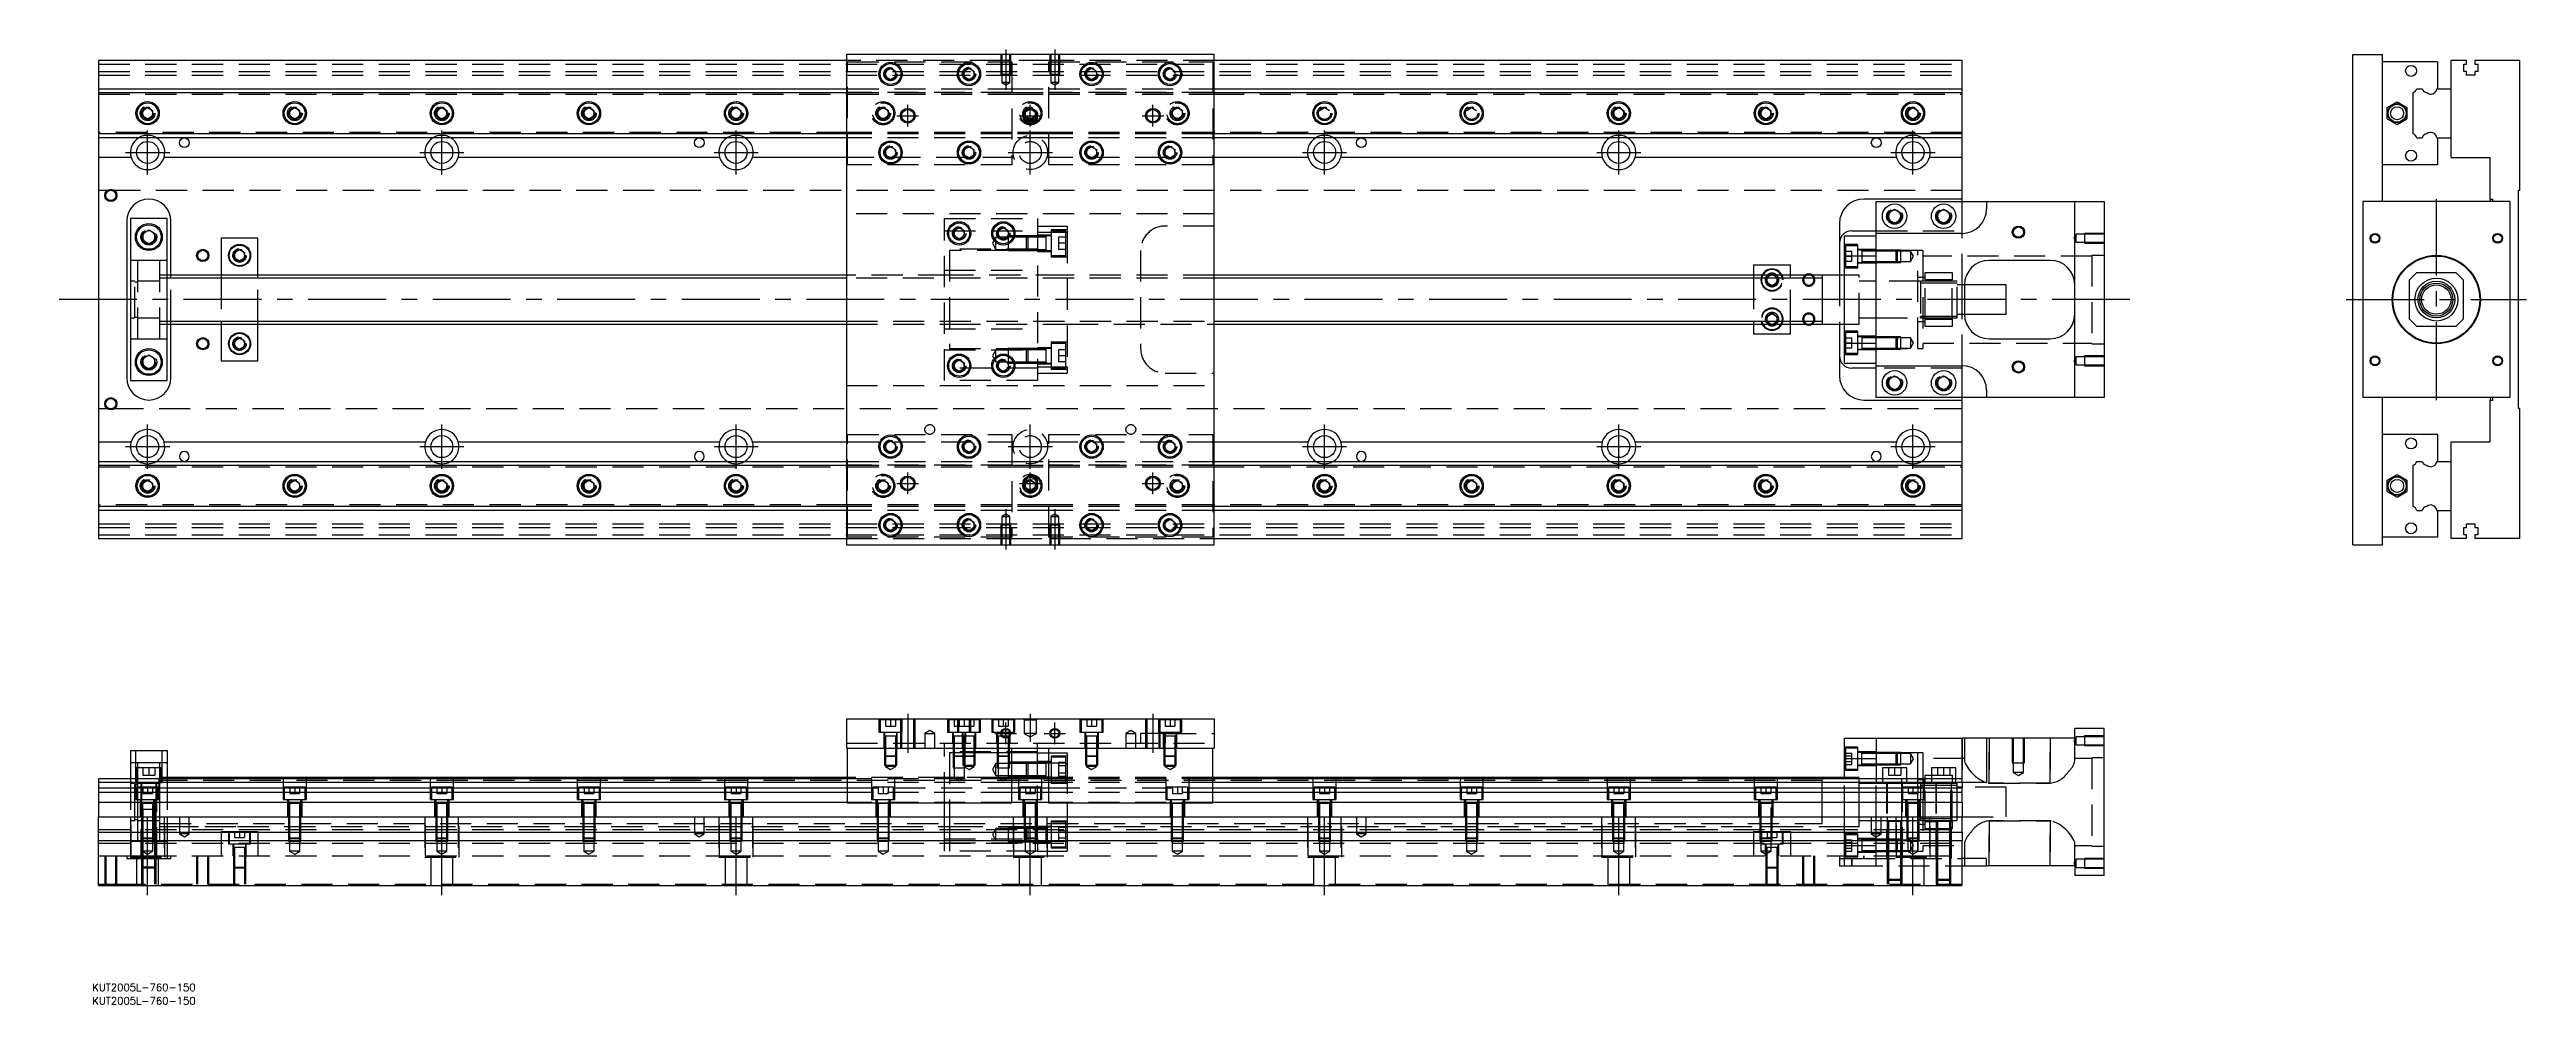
# Model space of a CAD drawing. Extents: x -20 to 990, y -288 to 102.
import ezdxf

# ---------------------------------------------------------------- set-up
doc = ezdxf.new("R2010")
doc.units = 0
doc.linetypes.add('CENTER', pattern=[50.8, 31.75, -6.35, 6.35, -6.35])
doc.linetypes.add('DASHED', pattern=[19.05, 12.7, -6.35])
doc.layers.get('0').update_dxf_attribs({"linetype": 'CONTINUOUS'})
doc.layers.add('CENTER', color=1, linetype='CENTER')
doc.styles.get("Standard").update_dxf_attribs({"font": 'txt.shx', "height": 3, "bigfont": 'bigfont.shx'})

# ---------------------------------------------------------------- blocks, each defined once
blk = doc.blocks.new('*U2')
at = {"color": 7, "linetype": 'CONTINUOUS'}
blk.add_text('KUT2005L-760-150', height=3, dxfattribs=at).set_placement((-2.6, -287.6))
blk = doc.blocks.new('*U3')
at = {"color": 7, "linetype": 'CONTINUOUS'}
blk.add_text('KUT2005L-760-150', height=3, dxfattribs=at).set_placement((-2.6, -282.1))

msp = doc.modelspace()

# ---------------------------------------------------------------- linework, layer by layer
at = {"color": 7, "linetype": 'CONTINUOUS'}
for p, q in [((0, 97.5), (0, 86)), ((305, 97.5), (0, 97.5)), ((455, 100), (305, 100)), ((305, 100), (305, -100)), ((321, 93.1547), (323, 94.309402)), ((321, 90.8453), (321, 93.1547)), ((323, 94.309402), (325, 93.1547)), ((325, 93.1547), (325, 90.8453)), ((353, 93.1547), (355, 94.309402)), ((353, 90.8453), (353, 93.1547)), ((355, 94.309402), (357, 93.1547)), ((357, 93.1547), (357, 90.8453)), ((403, 93.1547), (405, 94.309402)), ((403, 90.8453), (403, 93.1547)), ((405, 94.309402), (407, 93.1547)), ((407, 93.1547), (407, 90.8453)), ((435, 93.1547), (437, 94.309402)), ((435, 90.8453), (435, 93.1547)), ((437, 94.309402), (439, 93.1547)), ((439, 93.1547), (439, 90.8453)), ((455, -100), (455, 100)), ((760, 97.5), (455, 97.5)), ((760, 86), (760, 97.5)), ((919.45, -100), (919.45, 100)), ((919.45, 100), (931.45, 100)), ((931.45, 40), (931.45, 100)), ((953.95, 97), (931.45, 97)), ((953.95, 97), (953.95, 86)), ((959.45, 86), (959.45, 97.5)), ((965.75, 97.5), (959.45, 97.5)), ((964.6, 96), (965.75, 96)), ((964.6, 93), (964.6, 96)), ((965.75, 93), (964.6, 93)), ((965.75, 96), (965.75, 97.5)), ((965.75, 91.5), (965.75, 93)), ((969.15, 91.5), (965.75, 91.5)), ((969.15, 97.5), (969.15, 96)), ((987.45, 97.5), (969.15, 97.5)), ((969.15, 96), (970.3, 96)), ((969.15, 93), (969.15, 91.5)), ((970.3, 93), (969.15, 93)), ((970.3, 96), (970.3, 93)), ((987.45, 44.5), (987.45, 97.5)), ((0, 86), (0, 84.460392)), ((0, 86), (305, 86)), ((0, 84.460392), (0, 67.539608)), ((0, 84.460392), (305, 84.460392)), ((323, 89.690598), (321, 90.8453)), ((325, 90.8453), (323, 89.690598)), ((355, 89.690598), (353, 90.8453)), ((357, 90.8453), (355, 89.690598)), ((405, 89.690598), (403, 90.8453)), ((407, 90.8453), (405, 89.690598)), ((437, 89.690598), (435, 90.8453)), ((439, 90.8453), (437, 89.690598)), ((455, 86), (760, 86)), ((455, 84.460392), (760, 84.460392)), ((760, 84.460392), (760, 86)), ((760, 67.539608), (760, 84.460392)), ((943.95, 67.539608), (943.95, 84.460392)), ((945.489608, 86), (947.610392, 86)), ((953.631934, 86), (959.45, 86)), ((959.45, 66), (959.45, 86)), ((959.45, 66), (959.45, 86)), ((18, 77.1547), (20, 78.309402)), ((18, 74.8453), (18, 77.1547)), ((20, 73.690598), (18, 74.8453)), ((20, 78.309402), (22, 77.1547)), ((22, 74.8453), (20, 73.690598)), ((22, 77.1547), (22, 74.8453)), ((78, 77.1547), (80, 78.309402)), ((78, 74.8453), (78, 77.1547)), ((80, 73.690598), (78, 74.8453)), ((80, 78.309402), (82, 77.1547)), ((82, 74.8453), (80, 73.690598)), ((82, 77.1547), (82, 74.8453)), ((138, 77.1547), (140, 78.309402)), ((138, 74.8453), (138, 77.1547)), ((140, 73.690598), (138, 74.8453)), ((140, 78.309402), (142, 77.1547)), ((142, 74.8453), (140, 73.690598)), ((142, 77.1547), (142, 74.8453)), ((198, 77.1547), (200, 78.309402)), ((198, 74.8453), (198, 77.1547)), ((200, 73.690598), (198, 74.8453)), ((200, 78.309402), (202, 77.1547)), ((202, 74.8453), (200, 73.690598)), ((202, 77.1547), (202, 74.8453)), ((258, 77.1547), (260, 78.309402)), ((258, 74.8453), (258, 77.1547)), ((260, 73.690598), (258, 74.8453)), ((260, 78.309402), (262, 77.1547)), ((262, 74.8453), (260, 73.690598)), ((262, 77.1547), (262, 74.8453)), ((498, 77.1547), (500, 78.309402)), ((500, 78.309402), (502, 77.1547)), ((558, 77.1547), (560, 78.309402)), ((560, 78.309402), (562, 77.1547)), ((618, 77.1547), (620, 78.309402)), ((618, 74.8453), (618, 77.1547)), ((620, 73.690598), (618, 74.8453)), ((620, 78.309402), (622, 77.1547)), ((622, 74.8453), (620, 73.690598)), ((622, 77.1547), (622, 74.8453)), ((678, 77.1547), (680, 78.309402)), ((678, 74.8453), (678, 77.1547)), ((680, 73.690598), (678, 74.8453)), ((680, 78.309402), (682, 77.1547)), ((682, 74.8453), (680, 73.690598)), ((682, 77.1547), (682, 74.8453)), ((738, 77.1547), (740, 78.309402)), ((738, 74.8453), (738, 77.1547)), ((740, 73.690598), (738, 74.8453)), ((740, 78.309402), (742, 77.1547)), ((742, 74.8453), (740, 73.690598)), ((742, 77.1547), (742, 74.8453)), ((933.450002, 78.309401), (937.450002, 80.618802)), ((933.450002, 73.690599), (933.450002, 78.309401)), ((933.450002, 73.690599), (937.450002, 71.381198)), ((937.450002, 80.618802), (941.450002, 78.309401)), ((937.450002, 71.381198), (941.450002, 73.690599)), ((941.450002, 78.309401), (941.450002, 73.690599)), ((305, 67.539608), (0, 67.539608)), ((0, 67.539608), (0, 66)), ((305, 66), (0, 66)), ((0, 66), (0, 58)), ((321, 61.1547), (323, 62.309402)), ((321, 58.8453), (321, 61.1547)), ((323, 62.309402), (325, 61.1547)), ((325, 61.1547), (325, 58.8453)), ((353, 61.1547), (355, 62.309402)), ((353, 58.8453), (353, 61.1547)), ((355, 62.309402), (357, 61.1547)), ((357, 61.1547), (357, 58.8453)), ((403, 61.1547), (405, 62.309402)), ((403, 58.8453), (403, 61.1547)), ((405, 62.309402), (407, 61.1547)), ((407, 61.1547), (407, 58.8453)), ((435, 61.1547), (437, 62.309402)), ((435, 58.8453), (435, 61.1547)), ((437, 62.309402), (439, 61.1547)), ((439, 61.1547), (439, 58.8453)), ((760, 67.539608), (455, 67.539608)), ((760, 66), (455, 66)), ((760, 66), (760, 67.539608)), ((760, 58), (760, 66)), ((945.489608, 66), (947.610392, 66)), ((953.631934, 66), (959.45, 66)), ((953.95, 66), (953.95, 55)), ((959.45, 58), (959.45, 66)), ((13.291796, 58), (0, 58)), ((0, 58), (0, -58)), ((133.291796, 58), (26.708204, 58)), ((253.291796, 58), (146.708204, 58)), ((305, 58), (266.708204, 58)), ((323, 57.690598), (321, 58.8453)), ((325, 58.8453), (323, 57.690598)), ((355, 57.690598), (353, 58.8453)), ((357, 58.8453), (355, 57.690598)), ((405, 57.690598), (403, 58.8453)), ((407, 58.8453), (405, 57.690598)), ((437, 57.690598), (435, 58.8453)), ((439, 58.8453), (437, 57.690598)), ((493.291796, 58), (455, 58)), ((613.291796, 58), (506.708204, 58)), ((733.291796, 58), (626.708204, 58)), ((760, 58), (746.708204, 58)), ((760, 41), (760, 58)), ((953.95, 55), (931.45, 55)), ((959.45, 58), (975.45, 58)), ((975.45, 41), (975.45, 58)), ((760, 41), (720, 41)), ((760, 40), (760, 41)), ((975.45, 41), (976.45, 41)), ((975.45, 41), (975.45, 40)), ((976.45, 40), (976.45, 41)), ((987.45, 44.5), (986.95, 44.5)), ((986.95, -44.5), (986.95, 44.5)), ((11.5, 32), (11.5, -32)), ((28, 33), (13, 33)), ((13, 33), (13, -33)), ((28, -33), (28, 33)), ((29.5, 10), (29.5, 32)), ((710, 31), (710, 10)), ((725, 27), (725, 40)), ((725, 40), (770, 40)), ((730, 35.443376), (732.5, 36.886752)), ((730, 32.556624), (730, 35.443376)), ((732.5, 31.113248), (730, 32.556624)), ((732.5, 36.886752), (735, 35.443376)), ((735, 32.556624), (732.5, 31.113248)), ((735, 35.443376), (735, 32.556624)), ((750, 35.443376), (752.5, 36.886752)), ((750, 32.556624), (750, 35.443376)), ((752.5, 31.113248), (750, 32.556624)), ((752.5, 36.886752), (755, 35.443376)), ((755, 32.556624), (752.5, 31.113248)), ((755, 35.443376), (755, 32.556624)), ((770, 40), (770, 37)), ((770, 40), (806, 40)), ((806, -40), (806, 40)), ((806, 40), (818, 40)), ((818, 40), (818, -40)), ((923.45, 40), (923.45, -40)), ((983.45, 40), (923.45, 40)), ((983.45, 40), (983.45, -40)), ((18, 26.943376), (20.5, 28.386752)), ((18, 24.056624), (18, 26.943376)), ((20.5, 22.613248), (18, 24.056624)), ((20.5, 28.386752), (23, 26.943376)), ((23, 24.056624), (20.5, 22.613248)), ((23, 26.943376), (23, 24.056624)), ((50, 25), (50, 10)), ((65, 25), (50, 25)), ((55.5, 19.1547), (57.5, 20.309402)), ((57.5, 20.309402), (59.5, 19.1547)), ((65, 10), (65, 25)), ((349, 28.1547), (351, 29.309402)), ((349, 25.8453), (349, 28.1547)), ((351, 24.690598), (349, 25.8453)), ((351, 29.309402), (353, 28.1547)), ((353, 25.8453), (351, 24.690598)), ((353, 28.1547), (353, 25.8453)), ((367, 28.1547), (369, 29.309402)), ((367, 25.8453), (367, 28.1547)), ((369, 24.690598), (367, 25.8453)), ((369, 29.309402), (371, 28.1547)), ((371, 25.8453), (369, 24.690598)), ((371, 28.1547), (371, 25.8453)), ((712, 17.78342), (712, 26)), ((712, 26), (725, 26)), ((715, 28), (725, 28)), ((760, 27), (725, 27)), ((725, 17.78342), (725, 27)), ((55.5, 16.8453), (55.5, 19.1547)), ((57.5, 15.690598), (55.5, 16.8453)), ((59.5, 16.8453), (57.5, 15.690598)), ((59.5, 19.1547), (59.5, 16.8453)), ((386.5, 19.949668), (386.5, 19.950696)), ((675, 14), (675, 10)), ((690, 14), (675, 14)), ((681.964102, 10), (682.5, 10.309402)), ((682.5, 10.309402), (683.035898, 10)), ((690, 10), (690, 14)), ((712, -17.78342), (712, 17.78342)), ((712, 17.78342), (725, 17.78342)), ((725, -17.78342), (725, 17.78342)), ((725, -17.78342), (725, 17.78342)), ((796, 16), (771, 16)), ((945.45, 11), (942.45, 8)), ((945.45, 11), (961.45, 11)), ((964.45, 8), (961.45, 11)), ((305, 10), (28, 10)), ((703, 10), (455, 10)), ((703, 10.000006), (703, -10.000006)), ((712, 10), (703, 10)), ((761, 6), (761, -6)), ((778, 6), (761, 6)), ((778, -6), (778, 6)), ((942.45, -8), (942.45, 8)), ((964.45, 8), (964.45, -8)), ((28, -10), (305, -10)), ((29.5, -32), (29.5, -10)), ((50, -10), (50, -25)), ((65, -25), (65, -10)), ((455, -10), (703, -10)), ((675, -10), (675, -14)), ((682.5, -10.309402), (681.964102, -10)), ((683.035898, -10), (682.5, -10.309402)), ((690, -14), (690, -10)), ((703, -10), (712, -10)), ((710, -10), (710, -31)), ((761, -6), (778, -6)), ((942.45, -8), (945.45, -11)), ((961.45, -11), (964.45, -8)), ((55.5, -16.8453), (57.5, -15.690598)), ((55.5, -19.1547), (55.5, -16.8453)), ((57.5, -20.309402), (55.5, -19.1547)), ((57.5, -15.690598), (59.5, -16.8453)), ((59.5, -19.1547), (57.5, -20.309402)), ((59.5, -16.8453), (59.5, -19.1547)), ((675, -14), (690, -14)), ((712, -17.78342), (725, -17.78342)), ((712, -26), (712, -17.78342)), ((725, -27), (725, -17.78342)), ((771, -16), (796, -16)), ((961.45, -11), (945.45, -11)), ((18, -24.056624), (20.5, -22.613248)), ((18, -26.943376), (18, -24.056624)), ((20.5, -28.386752), (18, -26.943376)), ((20.5, -22.613248), (23, -24.056624)), ((23, -26.943376), (20.5, -28.386752)), ((23, -24.056624), (23, -26.943376)), ((50, -25), (65, -25)), ((349, -25.8453), (351, -24.690598)), ((349, -28.1547), (349, -25.8453)), ((351, -29.309402), (349, -28.1547)), ((351, -24.690598), (353, -25.8453)), ((353, -28.1547), (351, -29.309402)), ((353, -25.8453), (353, -28.1547)), ((367, -25.8453), (369, -24.690598)), ((367, -28.1547), (367, -25.8453)), ((369, -29.309402), (367, -28.1547)), ((369, -24.690598), (371, -25.8453)), ((371, -28.1547), (369, -29.309402)), ((371, -25.8453), (371, -28.1547)), ((386.5, -25.949678), (386.5, -25.94865)), ((712, -26), (725, -26)), ((725, -28), (715, -28)), ((725, -27), (760, -27)), ((725, -40), (725, -27)), ((926.55, -24.499994), (926.55, -24.500852)), ((13, -33), (28, -33)), ((770, -40), (725, -40)), ((730, -32.556624), (732.5, -31.113248)), ((730, -35.443376), (730, -32.556624)), ((732.5, -36.886752), (730, -35.443376)), ((732.5, -31.113248), (735, -32.556624)), ((735, -35.443376), (732.5, -36.886752)), ((735, -32.556624), (735, -35.443376)), ((750, -32.556624), (752.5, -31.113248)), ((750, -35.443376), (750, -32.556624)), ((752.5, -36.886752), (750, -35.443376)), ((752.5, -31.113248), (755, -32.556624)), ((755, -35.443376), (752.5, -36.886752)), ((755, -32.556624), (755, -35.443376)), ((760, -41), (760, -40)), ((770, -37), (770, -40)), ((806, -40), (770, -40)), ((818, -40), (806, -40)), ((983.45, -40), (923.45, -40)), ((931.45, -100), (931.45, -40)), ((975.45, -40), (975.45, -41)), ((976.45, -41), (976.45, -40)), ((720, -41), (760, -41)), ((760, -58), (760, -41)), ((975.45, -41), (976.45, -41)), ((975.45, -58), (975.45, -41)), ((987.45, -44.5), (986.95, -44.5)), ((987.45, -97.5), (987.45, -44.5)), ((0, -58), (0, -66)), ((0, -58), (13.291796, -58)), ((26.708204, -58), (133.291796, -58)), ((146.708204, -58), (253.291796, -58)), ((266.708204, -58), (305, -58)), ((321, -58.8453), (323, -57.690598)), ((321, -61.1547), (321, -58.8453)), ((323, -57.690598), (325, -58.8453)), ((325, -58.8453), (325, -61.1547)), ((353, -58.8453), (355, -57.690598)), ((353, -61.1547), (353, -58.8453)), ((355, -57.690598), (357, -58.8453)), ((357, -58.8453), (357, -61.1547)), ((403, -58.8453), (405, -57.690598)), ((403, -61.1547), (403, -58.8453)), ((405, -57.690598), (407, -58.8453)), ((407, -58.8453), (407, -61.1547)), ((435, -58.8453), (437, -57.690598)), ((435, -61.1547), (435, -58.8453)), ((437, -57.690598), (439, -58.8453)), ((439, -58.8453), (439, -61.1547)), ((455, -58), (493.291796, -58)), ((506.708204, -58), (613.291796, -58)), ((626.708204, -58), (733.291796, -58)), ((746.708204, -58), (760, -58)), ((760, -66), (760, -58)), ((953.95, -55), (931.45, -55)), ((953.95, -55), (953.95, -66)), ((959.45, -66), (959.45, -58)), ((959.45, -58), (975.45, -58)), ((0, -66), (0, -67.539608)), ((0, -66), (305, -66)), ((0, -67.539608), (0, -84.460392)), ((0, -67.539608), (305, -67.539608)), ((323, -62.309402), (321, -61.1547)), ((325, -61.1547), (323, -62.309402)), ((355, -62.309402), (353, -61.1547)), ((357, -61.1547), (355, -62.309402)), ((405, -62.309402), (403, -61.1547)), ((407, -61.1547), (405, -62.309402)), ((437, -62.309402), (435, -61.1547)), ((439, -61.1547), (437, -62.309402)), ((455, -66), (760, -66)), ((455, -67.539608), (760, -67.539608)), ((760, -67.539608), (760, -66)), ((760, -84.460392), (760, -67.539608)), ((943.95, -84.460392), (943.95, -67.539608)), ((945.489608, -66), (947.610392, -66)), ((953.631934, -66), (959.45, -66)), ((959.45, -86), (959.45, -66)), ((959.45, -86), (959.45, -66)), ((18, -74.8453), (20, -73.690598)), ((18, -77.1547), (18, -74.8453)), ((20, -78.309402), (18, -77.1547)), ((20, -73.690598), (22, -74.8453)), ((22, -77.1547), (20, -78.309402)), ((22, -74.8453), (22, -77.1547)), ((78, -74.8453), (80, -73.690598)), ((78, -77.1547), (78, -74.8453)), ((80, -78.309402), (78, -77.1547)), ((80, -73.690598), (82, -74.8453)), ((82, -77.1547), (80, -78.309402)), ((82, -74.8453), (82, -77.1547)), ((138, -74.8453), (140, -73.690598)), ((138, -77.1547), (138, -74.8453)), ((140, -78.309402), (138, -77.1547)), ((140, -73.690598), (142, -74.8453)), ((142, -77.1547), (140, -78.309402)), ((142, -74.8453), (142, -77.1547)), ((198, -74.8453), (200, -73.690598)), ((198, -77.1547), (198, -74.8453)), ((200, -78.309402), (198, -77.1547)), ((200, -73.690598), (202, -74.8453)), ((202, -77.1547), (200, -78.309402)), ((202, -74.8453), (202, -77.1547)), ((258, -74.8453), (260, -73.690598)), ((258, -77.1547), (258, -74.8453)), ((260, -78.309402), (258, -77.1547)), ((260, -73.690598), (262, -74.8453)), ((262, -77.1547), (260, -78.309402)), ((262, -74.8453), (262, -77.1547)), ((498, -74.8453), (500, -73.690598)), ((498, -77.1547), (498, -74.8453)), ((500, -78.309402), (498, -77.1547)), ((500, -73.690598), (502, -74.8453)), ((502, -77.1547), (500, -78.309402)), ((502, -74.8453), (502, -77.1547)), ((558, -74.8453), (560, -73.690598)), ((558, -77.1547), (558, -74.8453)), ((560, -78.309402), (558, -77.1547)), ((560, -73.690598), (562, -74.8453)), ((562, -77.1547), (560, -78.309402)), ((562, -74.8453), (562, -77.1547)), ((618, -74.8453), (620, -73.690598)), ((618, -77.1547), (618, -74.8453)), ((620, -78.309402), (618, -77.1547)), ((620, -73.690598), (622, -74.8453)), ((622, -77.1547), (620, -78.309402)), ((622, -74.8453), (622, -77.1547)), ((678, -74.8453), (680, -73.690598)), ((678, -77.1547), (678, -74.8453)), ((680, -78.309402), (678, -77.1547)), ((680, -73.690598), (682, -74.8453)), ((682, -77.1547), (680, -78.309402)), ((682, -74.8453), (682, -77.1547)), ((738, -74.8453), (740, -73.690598)), ((738, -77.1547), (738, -74.8453)), ((740, -78.309402), (738, -77.1547)), ((740, -73.690598), (742, -74.8453)), ((742, -77.1547), (740, -78.309402)), ((742, -74.8453), (742, -77.1547)), ((933.450002, -73.690599), (937.450002, -71.381198)), ((933.450002, -78.309401), (933.450002, -73.690599)), ((933.450002, -78.309401), (937.450002, -80.618802)), ((937.450002, -71.381198), (941.450002, -73.690599)), ((937.450002, -80.618802), (941.450002, -78.309401)), ((941.450002, -73.690599), (941.450002, -78.309401)), ((0, -84.460392), (0, -86)), ((305, -84.460392), (0, -84.460392)), ((305, -86), (0, -86)), ((0, -86), (0, -97.5)), ((321, -90.8453), (323, -89.690598)), ((321, -93.1547), (321, -90.8453)), ((323, -89.690598), (325, -90.8453)), ((325, -90.8453), (325, -93.1547)), ((353, -90.8453), (355, -89.690598)), ((353, -93.1547), (353, -90.8453)), ((355, -89.690598), (357, -90.8453)), ((357, -90.8453), (357, -93.1547)), ((403, -90.8453), (405, -89.690598)), ((403, -93.1547), (403, -90.8453)), ((405, -89.690598), (407, -90.8453)), ((407, -90.8453), (407, -93.1547)), ((435, -90.8453), (437, -89.690598)), ((435, -93.1547), (435, -90.8453)), ((437, -89.690598), (439, -90.8453)), ((439, -90.8453), (439, -93.1547)), ((760, -84.460392), (455, -84.460392)), ((760, -86), (455, -86)), ((760, -86), (760, -84.460392)), ((760, -97.5), (760, -86)), ((945.489608, -86), (947.610392, -86)), ((953.631934, -86), (959.45, -86)), ((953.95, -86), (953.95, -97)), ((959.45, -97.5), (959.45, -86)), ((0, -97.5), (305, -97.5)), ((305, -100), (455, -100)), ((323, -94.309402), (321, -93.1547)), ((325, -93.1547), (323, -94.309402)), ((355, -94.309402), (353, -93.1547)), ((357, -93.1547), (355, -94.309402)), ((405, -94.309402), (403, -93.1547)), ((407, -93.1547), (405, -94.309402)), ((437, -94.309402), (435, -93.1547)), ((439, -93.1547), (437, -94.309402)), ((455, -97.5), (760, -97.5)), ((919.45, -100), (931.45, -100)), ((953.95, -97), (931.45, -97)), ((965.75, -97.5), (959.45, -97.5)), ((964.6, -93), (965.75, -93)), ((964.6, -96), (964.6, -93)), ((965.75, -96), (964.6, -96)), ((965.75, -91.5), (969.15, -91.5)), ((965.75, -93), (965.75, -91.5)), ((965.75, -97.5), (965.75, -96)), ((969.15, -91.5), (969.15, -93)), ((969.15, -93), (970.3, -93)), ((969.15, -96), (969.15, -97.5)), ((970.3, -96), (969.15, -96)), ((987.45, -97.5), (969.15, -97.5)), ((970.3, -93), (970.3, -96)), ((305, -170.98), (305, -182.98)), ((305, -170.98), (455, -170.98)), ((455, -170.98), (455, -182.98)), ((371.500006, -178.08), (371.229838, -178.08)), ((712, -187.19658), (712, -178.98)), ((712, -178.98), (725, -178.98)), ((725, -178.98), (760, -178.98)), ((725, -178.98), (725, -195.48)), ((760, -195.48), (760, -178.98)), ((770, -178.98), (760, -178.98)), ((770, -178.98), (770, -196.98)), ((806, -178.98), (770, -178.98)), ((806, -178.98), (806, -174.98)), ((818, -174.98), (806, -174.98)), ((818, -234.98), (818, -174.98)), ((13, -183.98), (28, -183.98)), ((13, -183.98), (13, -195.48)), ((28, -183.98), (28, -195.48)), ((305, -182.98), (455, -182.98)), ((305.5, -205.48), (305.5, -182.98)), ((372.5, -205.48), (372.5, -182.98)), ((383, -195.48), (383, -182.98)), ((383, -184.98), (387.5, -184.98)), ((387.5, -205.48), (387.5, -182.98)), ((454.5, -205.48), (454.5, -182.98)), ((712, -187.19658), (725, -187.19658)), ((712, -195.48), (712, -187.19658)), ((719.1, -184.802326), (719.1, -184.803182)), ((737.5, -190.98), (727.5, -190.98)), ((727.5, -190.98), (727.5, -195.48)), ((737.5, -195.48), (737.5, -190.98)), ((757.5, -190.98), (747.5, -190.98)), ((747.5, -190.98), (747.5, -195.48)), ((757.5, -195.48), (757.5, -190.98)), ((0, -195.48), (0, -197.019608)), ((305.5, -195.48), (0, -195.48)), ((305.5, -197.019608), (0, -197.019608)), ((0, -197.019608), (0, -199.140392)), ((0, -199.140392), (305.5, -199.140392)), ((0, -199.140392), (0, -201.050532)), ((305.5, -201.050532), (0, -201.050532)), ((0, -201.050532), (0, -205.161934)), ((305.5, -194.98), (28, -194.98)), ((387.5, -195.48), (372.5, -195.48)), ((387.5, -197.019608), (372.5, -197.019608)), ((372.5, -199.140392), (387.5, -199.140392)), ((387.5, -201.050532), (372.5, -201.050532)), ((703, -194.98), (454.5, -194.98)), ((760, -195.48), (454.5, -195.48)), ((760, -197.019608), (454.5, -197.019608)), ((454.5, -199.140392), (760, -199.140392)), ((760, -201.050532), (454.5, -201.050532)), ((703, -194.98), (702.995, -194.98)), ((703, -194.979994), (703, -195.48)), ((703, -194.980502), (703, -194.98)), ((703.005, -194.98), (703, -194.98)), ((712, -194.98), (703, -194.98)), ((703, -195.477168), (703, -194.980502)), ((760, -197.019608), (760, -195.48)), ((770, -196.98), (760, -196.98)), ((760, -197.019608), (760, -199.140392)), ((760, -201.050532), (760, -199.140392)), ((760, -205.161934), (760, -201.050532)), ((0, -205.161934), (0, -210.98)), ((305.5, -205.161934), (0, -205.161934)), ((0, -210.98), (760, -210.98)), ((0, -217.28), (0, -210.98)), ((17.9, -207.98), (17.499994, -207.98)), ((23, -217.28), (23, -210.98002)), ((372.5, -205.48), (305.5, -205.48)), ((387.5, -205.161934), (372.5, -205.161934)), ((454.5, -205.48), (387.5, -205.48)), ((760, -205.161934), (454.5, -205.161934)), ((760, -205.161934), (760, -210.98)), ((760, -217.28), (760, -210.98)), ((0, -217.28), (760, -217.28)), ((0, -220.68), (0, -217.28)), ((0, -220.68), (760, -220.68)), ((0, -238.98), (0, -220.68)), ((18, -220.68), (18, -220.98)), ((22.1, -219.98), (22.1, -217.28)), ((719.1, -220.157664), (719.1, -220.55767)), ((719.1, -220.55767), (719.1, -220.68)), ((755.500006, -212.98), (749.499994, -212.98)), ((750, -212.98), (750, -220.68)), ((750, -220.68), (750, -227.97998)), ((755, -220.68), (755, -212.98)), ((755, -227.97998), (755, -220.68)), ((760, -217.28), (760, -220.68)), ((760, -238.98), (760, -220.68)), ((719.1, -222.515624), (719.1, -222.799714)), ((719.1, -224.75767), (719.1, -225.157674)), ((750, -227.98), (750, -236.98)), ((755, -236.98), (755, -227.98)), ((770, -227.98), (760, -227.98)), ((760, -230.98), (770, -230.98)), ((770, -230.98), (770, -227.98)), ((806, -230.98), (770, -230.98)), ((806, -230.98), (806, -234.98)), ((0, -238.98), (760, -238.98)), ((818, -234.98), (806, -234.98))]:
    msp.add_line(p, q, dxfattribs=at)
at = {"color": 3, "linetype": 'DASHED'}
for p, q in [((0, 96), (760, 96)), ((0, 93), (760, 93)), ((0, 91.5), (760, 91.5)), ((368.000006, 97.5), (305, 97.5)), ((305.5, 97), (372.5, 97)), ((305.5, 55), (305.5, 97)), ((325.483582, 92.286038), (325.5, 92)), ((357.483582, 92.286038), (357.5, 92)), ((368.000006, 100), (368.000006, 92)), ((371.999994, 97.5), (368.000006, 97.5)), ((368.000006, 92), (371.999994, 92)), ((368.35, 100), (368.35, 92)), ((368.35, 92), (368.35, 88.5)), ((371.65, 92), (371.65, 100)), ((371.65, 88.5), (371.65, 92)), ((371.999994, 92), (371.999994, 100)), ((388.000006, 97.5), (371.999994, 97.5)), ((372.5, 97), (372.5, 55)), ((387.5, 97), (454.5, 97)), ((387.5, 55), (387.5, 97)), ((388.000006, 100), (388.000006, 92)), ((391.999994, 97.5), (388.000006, 97.5)), ((388.000006, 92), (391.999994, 92)), ((388.35, 100), (388.35, 92)), ((388.35, 92), (388.35, 88.5)), ((391.65, 92), (391.65, 100)), ((391.65, 88.5), (391.65, 92)), ((391.999994, 92), (391.999994, 100)), ((455, 97.5), (391.999994, 97.5)), ((402.5, 92), (402.518502, 92.303588)), ((434.5, 92), (434.512884, 92.253488)), ((454.5, 97), (454.5, 55)), ((0, 84.403994), (305.5, 84.403994)), ((0, 83.8), (305.5, 83.8)), ((305, 86), (305.5, 86)), ((305, 84.460392), (305.5, 84.460392)), ((305.5, 86), (372.5, 86)), ((305.5, 84.460392), (372.5, 84.460392)), ((372.5, 84.403994), (305.5, 84.403994)), ((305.5, 83.8), (372.5, 83.8)), ((371.65, 88.5), (368.35, 88.5)), ((368.35, 88.5), (370, 87.547372)), ((370, 87.547372), (371.65, 88.5)), ((372.5, 86), (387.5, 86)), ((372.5, 84.460392), (387.5, 84.460392)), ((372.5, 84.403994), (387.5, 84.403994)), ((372.5, 83.8), (387.5, 83.8)), ((387.5, 86), (454.5, 86)), ((387.5, 84.460392), (454.5, 84.460392)), ((454.5, 84.403994), (387.5, 84.403994)), ((387.5, 83.8), (454.5, 83.8)), ((391.65, 88.5), (388.35, 88.5)), ((388.35, 88.5), (390, 87.547372)), ((390, 87.547372), (391.65, 88.5)), ((454.5, 86), (455, 86)), ((454.5, 84.460392), (455, 84.460392)), ((454.5, 84.403994), (760, 84.403994)), ((454.5, 83.8), (760, 83.8)), ((17.5, 76), (17.534018, 76.411016)), ((82.483582, 76.286038), (82.5, 76)), ((142.483582, 76.286038), (142.5, 76)), ((202.483582, 76.286038), (202.5, 76)), ((262.483582, 76.286038), (262.5, 76)), ((318, 77.1547), (320, 78.309402)), ((318, 74.8453), (318, 77.1547)), ((320, 73.690598), (318, 74.8453)), ((320, 78.309402), (322, 77.1547)), ((322, 74.8453), (320, 73.690598)), ((322, 77.1547), (322, 74.8453)), ((322.483582, 76.286038), (322.5, 76)), ((378, 77.1547), (380, 78.309402)), ((378, 74.8453), (378, 77.1547)), ((380, 73.690598), (378, 74.8453)), ((380, 78.309402), (382, 77.1547)), ((382, 74.8453), (380, 73.690598)), ((382, 77.1547), (382, 74.8453)), ((382.483582, 76.286038), (382.5, 76)), ((437.5, 76), (437.534018, 76.411016)), ((438, 77.1547), (440, 78.309402)), ((438, 74.8453), (438, 77.1547)), ((440, 73.690598), (438, 74.8453)), ((440, 78.309402), (442, 77.1547)), ((442, 74.8453), (440, 73.690598)), ((442, 77.1547), (442, 74.8453)), ((622.483582, 76.286038), (622.5, 76)), ((677.5, 76), (677.534018, 76.411016)), ((742.483582, 76.286038), (742.5, 76)), ((305.5, 68.2), (0, 68.2)), ((305.5, 67.596006), (0, 67.596006)), ((305.5, 67.539608), (305, 67.539608)), ((305.5, 66), (305, 66)), ((372.5, 68.2), (305.5, 68.2)), ((372.5, 67.596006), (305.5, 67.596006)), ((372.5, 67.539608), (305.5, 67.539608)), ((372.5, 66), (305.5, 66)), ((387.5, 68.2), (372.5, 68.2)), ((387.5, 67.596006), (372.5, 67.596006)), ((387.5, 67.539608), (372.5, 67.539608)), ((387.5, 66), (372.5, 66)), ((454.5, 68.2), (387.5, 68.2)), ((454.5, 67.596006), (387.5, 67.596006)), ((454.5, 67.539608), (387.5, 67.539608)), ((454.5, 66), (387.5, 66)), ((760, 68.2), (454.5, 68.2)), ((760, 67.596006), (454.5, 67.596006)), ((455, 67.539608), (454.5, 67.539608)), ((455, 66), (454.5, 66)), ((305.5, 58), (305, 58)), ((373.291796, 58), (305.5, 58)), ((372.5, 55), (305.5, 55)), ((325.483582, 60.286038), (325.5, 60)), ((357.483582, 60.286038), (357.5, 60)), ((454.5, 58), (386.708204, 58)), ((454.5, 55), (387.5, 55)), ((402.5, 60), (402.518502, 60.303588)), ((434.5, 60), (434.512884, 60.253488)), ((455, 58), (454.5, 58)), ((4.359688, 44.5), (0, 44.5)), ((760, 44.5), (5.640312, 44.5)), ((455, 35), (305, 35)), ((345, -33), (345, 33)), ((345, 33), (383, 33)), ((383, 33), (383, -33)), ((735.477798, 34.364306), (735.5, 34)), ((755.477798, 34.364306), (755.5, 34)), ((760, 28), (760, 40)), ((23.477798, 25.864306), (23.5, 25.5)), ((345, 28), (383, 28)), ((383, 20.5), (345, 20.5)), ((348.5, 27), (348.518502, 27.303588)), ((366, 25.449674), (364.556624, 22.949674)), ((364.556624, 22.949674), (366, 20.449674)), ((366, 20.449674), (366, 25.449674)), ((367.583494, 25.449674), (366, 25.449674)), ((366, 20.449674), (371, 20.449674)), ((367.59475, 25.439464), (367.583494, 25.449674)), ((370.416436, 25.449674), (367.583494, 25.449674)), ((370.416506, 25.449674), (370.32061, 25.367214)), ((371, 25.449674), (370.416436, 25.449674)), ((371.268656, 25.949668), (371, 25.949668)), ((371, 25.8453), (371, 25.5)), ((371, 25.5), (371, 25.112542)), ((378.49998, 25.449674), (371, 25.449674)), ((371, 25.112542), (371, 23.25)), ((371, 23.25), (371, 22.691578)), ((371, 22.691578), (371, 19.949678)), ((371, 20.449674), (378.49998, 20.449674)), ((371.541516, 25.949668), (371.268656, 25.949668)), ((371.483582, 27.286038), (371.5, 27)), ((373.118168, 25.949668), (371.541516, 25.949668)), ((373.632418, 25.949668), (373.118168, 25.949668)), ((378.99998, 25.949668), (373.632418, 25.949668)), ((379, 25.949674), (378.5, 25.449674)), ((378.5, 20.449674), (378.5, 25.449674)), ((383, 25.449674), (378.5, 25.449674)), ((378.5, 20.449674), (383, 20.449674)), ((378.5, 20.449674), (379, 19.949674)), ((383, 25.949668), (378.999994, 25.949668)), ((379, 25.949674), (379, 19.949674)), ((383, 25.949674), (379, 25.949674)), ((383, 30), (395, 30)), ((383, 27.495454), (395, 27.495454)), ((388.5, 26.249674), (383, 26.249674)), ((386.505, 25.949674), (383.00002, 25.949674)), ((386.5, 25.449674), (383.00002, 25.449674)), ((383.00002, 20.449674), (386.5, 20.449674)), ((388.5, 25.949674), (386.495, 25.949674)), ((386.5, 25.599876), (386.5, 25.949674)), ((386.5, 25.949674), (386.5, 25.599876)), ((386.5, 20.29947), (386.5, 25.599876)), ((386.5, 19.949674), (386.5, 20.29947)), ((386.5, 20.29947), (386.5, 19.949674)), ((388.5, 28.449674), (388.5, 17.449674)), ((395, 28.449674), (388.5, 28.449674)), ((394.5, 27.949674), (388.5, 27.949674)), ((391.5, 25.449674), (391.5, 22.949674)), ((394.5, 25.449674), (391.5, 25.449674)), ((394.5, 22.949674), (391.5, 22.949674)), ((391.5, 22.949674), (391.5, 20.449674)), ((394.5, 20.449674), (391.5, 20.449674)), ((394.5, 17.949674), (394.5, 27.949674)), ((395, 30), (395, 27.495454)), ((395, 27.495454), (395, -27.495454)), ((455, 30), (435, 30)), ((717.5, 22.42767), (712, 22.42767)), ((712.5, 21.92767), (712.5, 13.42767)), ((717.5, 21.92767), (712.5, 21.92767)), ((717.5, 12.92767), (717.5, 22.42767)), ((725, 20.42767), (717.5, 20.42767)), ((725, 28), (760, 28)), ((725, 17.78342), (725, 26)), ((760, 27), (760, 28)), ((760, 6), (760, 27)), ((806.5, 26.65), (805.547372, 25)), ((805.547372, 25), (806.5, 23.35)), ((806.5, 23.35), (806.5, 26.65)), ((810, 26.65), (806.5, 26.65)), ((806.5, 23.35), (810, 23.35)), ((810, 26.999994), (810, 23.000006)), ((818, 26.999994), (810, 26.999994)), ((818, 26.65), (810, 26.65)), ((810, 23.35), (818, 23.35)), ((810, 23.000006), (818, 23.000006)), ((16, 16), (13, 16)), ((16, -16), (16, 16)), ((25, 16), (16, 16)), ((25, -16), (25, 16)), ((28, 16), (25, 16)), ((55, 18), (55.012884, 18.253488)), ((345, 12), (383, 12)), ((347, 20), (347, -20)), ((371, 20), (347, 20)), ((378.949674, 20), (371, 20)), ((371, 19.949678), (378.99998, 19.949678)), ((383, 20), (378.949674, 20)), ((378.999994, 19.949678), (383, 19.949678)), ((379, 19.949674), (383, 19.949674)), ((383, 19.649674), (388.5, 19.649674)), ((383.00002, 19.949674), (386.505, 19.949674)), ((386.495, 19.949674), (388.5, 19.949674)), ((388.5, 17.949674), (394.5, 17.949674)), ((388.5, 17.449674), (395, 17.449674)), ((425, 20), (425, -20)), ((712, 12.92767), (717.5, 12.92767)), ((712.5, 19.67767), (715, 19.67767)), ((712.5, 17.67767), (715, 17.67767)), ((712.5, 15.67767), (715, 15.67767)), ((712.5, 13.42767), (717.5, 13.42767)), ((715, 17.67767), (715, 19.67767)), ((715, 15.67767), (715, 17.67767)), ((719.1, 20.17767), (717.5, 20.17767)), ((717.5, 15.17767), (719.1, 15.17767)), ((717.5, 14.92767), (725, 14.92767)), ((719.1, 20.17767), (719.095, 20.17767)), ((719.095, 15.17767), (719.1, 15.17767)), ((719.1, 20.17767), (719.1, 19.92022)), ((719.105, 20.17767), (719.1, 20.17767)), ((724.99998, 20.17767), (719.1, 20.17767)), ((719.1, 19.92022), (719.1, 15.435068)), ((724.99998, 19.77767), (719.1, 19.77767)), ((719.1, 15.57767), (724.99998, 15.57767)), ((719.1, 15.435068), (719.1, 15.17767)), ((719.1, 15.17767), (719.105, 15.17767)), ((719.1, 15.17767), (724.99998, 15.17767)), ((733.1, 20.17767), (725, 20.17767)), ((733.1, 20.177664), (725, 20.177664)), ((742, 20), (725, 20)), ((733.5, 19.77767), (725, 19.77767)), ((725, 15.57767), (733.5, 15.57767)), ((725, 15.177674), (733.1, 15.177674)), ((725, 15.17767), (733.1, 15.17767)), ((733.1, 15.17767), (733.1, 20.17767)), ((733.5, 19.77767), (733.1, 20.17767)), ((733.1, 15.17767), (733.5, 15.57767)), ((735, 20.177664), (733.10002, 20.177664)), ((733.10002, 15.177674), (735, 15.177674)), ((733.5, 19.77767), (733.5, 15.57767)), ((735, 19.77767), (733.50002, 19.77767)), ((733.50002, 15.57767), (735, 15.57767)), ((735, 15.177674), (735, 20.177664)), ((739, 19.77767), (735, 19.77767)), ((735, 15.57767), (739, 15.57767)), ((739, 19.77767), (739, 15.57767)), ((740.212436, 17.67767), (739, 19.77767)), ((739, 15.57767), (740.212436, 17.67767)), ((742, -20), (742, 20)), ((744, 20), (742, 20)), ((744, 20), (744, -20)), ((813, 17.75), (744, 17.75)), ((745, 11), (756, 11)), ((745, 8), (745, 11)), ((756, 11), (756, 8)), ((813, 18), (813, -18)), ((818, 18), (813, 18)), ((14.85, 7.5), (13, 7.5)), ((14.85, -7.5), (14.85, 7.5)), ((16, 7.15), (14.85, 7.15)), ((25, 7.5), (16, 7.5)), ((28, 10), (25, 10)), ((28, 8.75), (25, 8.75)), ((29.5, 8.75), (29.5, 10)), ((29.5, -8.75), (29.5, 8.75)), ((50, 10), (50, 8.75)), ((50, 8.75), (50, -8.75)), ((65, 8.75), (65, 10)), ((65, -8.75), (65, 8.75)), ((347, 10), (305, 10)), ((455, 8.75), (305, 8.75)), ((395, 10), (347, 10)), ((455, 10), (395, 10)), ((675, 10), (675, 8.75)), ((675, 8.75), (675, -8.75)), ((680.5, 9.1547), (681.964102, 10)), ((680.5, 8.75), (680.5, 9.1547)), ((680.5, 6.8453), (680.5, 8.75)), ((682.5, 5.690598), (680.5, 6.8453)), ((684.5, 6.8453), (682.5, 5.690598)), ((683.035898, 10), (684.5, 9.1547)), ((684.5, 9.1547), (684.5, 8.75)), ((684.5, 8.75), (684.5, 6.8453)), ((684.983582, 8.286038), (685, 8)), ((690, 8.75), (690, 10)), ((690, -8.75), (690, 8.75)), ((703, 10), (702.995, 10)), ((703.005, 10), (703, 10)), ((710, 10), (710, -10)), ((718, 10), (712, 10)), ((718, -10), (718, 10)), ((725, 7.5), (718, 7.5)), ((743.005, 7.5), (725, 7.5)), ((745, 9), (742, 9)), ((756, 7.5), (742.995, 7.5)), ((743, 6.950984), (743, 7.5)), ((743, 7.5), (743, 6.951128)), ((743, 6.951128), (743, -6.950984)), ((756, 6.75), (743, 6.75)), ((756, 8), (745, 8)), ((745, -8), (745, 8)), ((756, -8), (756, 8)), ((758, 7.5), (756, 7.5)), ((758, 6.75), (756, 6.75)), ((758, -7.5), (758, 7.5)), ((761, 6), (758, 6)), ((760, -6), (760, 6)), ((13, -7.5), (14.85, -7.5)), ((14.85, -7.15), (16, -7.15)), ((16, -7.5), (25, -7.5)), ((25, -8.75), (28, -8.75)), ((25, -10), (28, -10)), ((29.5, -10), (29.5, -8.75)), ((50, -8.75), (50, -10)), ((65, -10), (65, -8.75)), ((305, -8.75), (455, -8.75)), ((305, -10), (347, -10)), ((347, -10), (395, -10)), ((395, -10), (455, -10)), ((675, -8.75), (675, -10)), ((680, -8), (680.018502, -7.696412)), ((680.5, -6.8453), (682.5, -5.690598)), ((680.5, -8.75), (680.5, -6.8453)), ((680.5, -9.1547), (680.5, -8.75)), ((681.964102, -10), (680.5, -9.1547)), ((682.5, -5.690598), (684.5, -6.8453)), ((684.5, -9.1547), (683.035898, -10)), ((684.5, -6.8453), (684.5, -8.75)), ((684.5, -8.75), (684.5, -9.1547)), ((690, -10), (690, -8.75)), ((702.995, -10), (703, -10)), ((703, -10), (703.005, -10)), ((712, -10), (718, -10)), ((718, -7.5), (725, -7.5)), ((725, -7.5), (743.005, -7.5)), ((742, -9), (745, -9)), ((742.995, -7.5), (756, -7.5)), ((743, -6.75), (756, -6.75)), ((743, -7.499332), (743, -6.950962)), ((743, -6.950984), (743, -7.5)), ((743, -7.5), (743, -7.499332)), ((745, -8), (756, -8)), ((745, -11), (745, -8)), ((756, -6.75), (758, -6.75)), ((756, -7.5), (758, -7.5)), ((756, -8), (756, -11)), ((758, -6), (761, -6)), ((760, -27), (760, -6)), ((13, -16), (16, -16)), ((16, -16), (25, -16)), ((25, -16), (28, -16)), ((59.983582, -17.713962), (60, -18)), ((345, -12), (383, -12)), ((347, -20), (371, -20)), ((371, -19.949678), (371, -22.691578)), ((378.99998, -19.949678), (371, -19.949678)), ((371, -20), (378.949674, -20)), ((379, -19.949674), (378.5, -20.449674)), ((378.949674, -20), (383, -20)), ((383, -19.949678), (378.999994, -19.949678)), ((379, -19.949674), (379, -25.949674)), ((383, -19.949674), (379, -19.949674)), ((388.5, -19.649674), (383, -19.649674)), ((386.505, -19.949674), (383.00002, -19.949674)), ((388.5, -19.949674), (386.495, -19.949674)), ((386.5, -20.29947), (386.5, -19.949674)), ((386.5, -19.949674), (386.5, -20.29947)), ((388.5, -17.449674), (388.5, -28.449674)), ((395, -17.449674), (388.5, -17.449674)), ((394.5, -17.949674), (388.5, -17.949674)), ((394.5, -27.949674), (394.5, -17.949674)), ((717.5, -12.92767), (712, -12.92767)), ((712.5, -13.42767), (712.5, -21.92767)), ((717.5, -13.42767), (712.5, -13.42767)), ((712.5, -15.67767), (715, -15.67767)), ((712.5, -17.67767), (715, -17.67767)), ((712.5, -19.67767), (715, -19.67767)), ((715, -17.67767), (715, -15.67767)), ((715, -19.67767), (715, -17.67767)), ((717.5, -22.42767), (717.5, -12.92767)), ((725, -14.92767), (717.5, -14.92767)), ((719.1, -15.17767), (717.5, -15.17767)), ((717.5, -20.17767), (719.1, -20.17767)), ((719.1, -15.17767), (719.095, -15.17767)), ((719.095, -20.17767), (719.1, -20.17767)), ((719.1, -15.17767), (719.1, -15.435118)), ((724.99998, -15.17767), (719.1, -15.17767)), ((719.105, -15.17767), (719.1, -15.17767)), ((719.1, -15.435118), (719.1, -19.920272)), ((724.99998, -15.57767), (719.1, -15.57767)), ((719.1, -19.77767), (724.99998, -19.77767)), ((719.1, -19.920272), (719.1, -20.17767)), ((719.1, -20.17767), (724.99998, -20.17767)), ((719.1, -20.17767), (719.105, -20.17767)), ((733.1, -15.17767), (725, -15.17767)), ((733.1, -15.177674), (725, -15.177674)), ((733.5, -15.57767), (725, -15.57767)), ((725, -26), (725, -17.78342)), ((725, -19.77767), (733.5, -19.77767)), ((725, -20), (742, -20)), ((725, -20.177664), (733.1, -20.177664)), ((725, -20.17767), (733.1, -20.17767)), ((733.1, -20.17767), (733.1, -15.17767)), ((733.5, -15.57767), (733.1, -15.17767)), ((733.1, -20.17767), (733.5, -19.77767)), ((735, -15.177674), (733.10002, -15.177674)), ((733.10002, -20.177664), (735, -20.177664)), ((733.5, -15.57767), (733.5, -19.77767)), ((735, -15.57767), (733.50002, -15.57767)), ((733.50002, -19.77767), (735, -19.77767)), ((735, -20.177664), (735, -15.177674)), ((739, -15.57767), (735, -15.57767)), ((735, -19.77767), (739, -19.77767)), ((739, -15.57767), (739, -19.77767)), ((740.212436, -17.67767), (739, -15.57767)), ((739, -19.77767), (740.212436, -17.67767)), ((742, -20), (744, -20)), ((744, -17.75), (813, -17.75)), ((756, -11), (745, -11)), ((813, -18), (818, -18)), ((17.5, -25.5), (17.520026, -25.153944)), ((345, -20.5), (383, -20.5)), ((383, -28), (345, -28)), ((348.5, -27), (348.518502, -26.696412)), ((366, -20.449674), (364.556624, -22.949674)), ((364.556624, -22.949674), (366, -25.449674)), ((366, -25.449674), (366, -20.449674)), ((371, -20.449674), (366, -20.449674)), ((366, -25.449674), (367.583654, -25.449674)), ((366.5, -27), (366.518502, -26.696412)), ((367.583654, -25.449674), (370.416258, -25.449674)), ((370.416258, -25.449674), (371, -25.449674)), ((378.49998, -20.449674), (371, -20.449674)), ((371, -22.691578), (371, -23.25)), ((371, -23.25), (371, -25.112542)), ((371, -25.112542), (371, -25.5)), ((371, -25.449674), (378.49998, -25.449674)), ((371, -25.5), (371, -25.8453)), ((371, -25.949668), (371.268656, -25.949668)), ((371.268656, -25.949668), (371.541516, -25.949668)), ((371.541516, -25.949668), (373.118168, -25.949668)), ((373.118168, -25.949668), (373.632418, -25.949668)), ((373.632418, -25.949668), (378.99998, -25.949668)), ((378.5, -25.449674), (378.5, -20.449674)), ((383, -20.449674), (378.5, -20.449674)), ((378.5, -25.449674), (383, -25.449674)), ((378.5, -25.449674), (379, -25.949674)), ((378.999994, -25.949668), (383, -25.949668)), ((379, -25.949674), (383, -25.949674)), ((383, -26.249674), (388.5, -26.249674)), ((383, -27.495454), (395, -27.495454)), ((383, -30), (395, -30)), ((386.5, -20.449674), (383.00002, -20.449674)), ((383.00002, -25.449674), (386.5, -25.449674)), ((383.00002, -25.949674), (386.505, -25.949674)), ((386.495, -25.949674), (388.5, -25.949674)), ((386.5, -25.599876), (386.5, -20.29947)), ((386.5, -25.949674), (386.5, -25.599876)), ((386.5, -25.599876), (386.5, -25.949674)), ((388.5, -27.949674), (394.5, -27.949674)), ((388.5, -28.449674), (395, -28.449674)), ((391.5, -20.449674), (391.5, -22.949674)), ((394.5, -20.449674), (391.5, -20.449674)), ((394.5, -22.949674), (391.5, -22.949674)), ((391.5, -22.949674), (391.5, -25.449674)), ((394.5, -25.449674), (391.5, -25.449674)), ((395, -27.495454), (395, -30)), ((435, -30), (455, -30)), ((712, -22.42767), (717.5, -22.42767)), ((712.5, -21.92767), (717.5, -21.92767)), ((717.5, -20.42767), (725, -20.42767)), ((760, -28), (725, -28)), ((760, -28), (760, -27)), ((760, -40), (760, -28)), ((806.5, -23.35), (805.547372, -25)), ((805.547372, -25), (806.5, -26.65)), ((806.5, -26.65), (806.5, -23.35)), ((810, -23.35), (806.5, -23.35)), ((806.5, -26.65), (810, -26.65)), ((810, -23.000006), (810, -26.999994)), ((818, -23.000006), (810, -23.000006)), ((818, -23.35), (810, -23.35)), ((810, -26.65), (818, -26.65)), ((810, -26.999994), (818, -26.999994)), ((305, -35), (455, -35)), ((383, -33), (345, -33)), ((735.477798, -33.635694), (735.5, -34)), ((755.477798, -33.635694), (755.5, -34)), ((0, -44.5), (4.359688, -44.5)), ((5.640312, -44.5), (760, -44.5)), ((305, -58), (305.5, -58)), ((305.5, -97), (305.5, -55)), ((305.5, -55), (372.5, -55)), ((305.5, -58), (373.291796, -58)), ((320.5, -60), (320.512884, -59.746512)), ((350.691578, -58), (351.25, -58)), ((351.25, -58), (353.112542, -58)), ((354.359688, -58), (354.464102, -58)), ((355.535898, -58), (355.640312, -58)), ((357.483582, -59.713962), (357.5, -60)), ((372.5, -55), (372.5, -97)), ((386.708204, -58), (454.5, -58)), ((387.5, -55), (454.5, -55)), ((387.5, -97), (387.5, -55)), ((407.483582, -59.713962), (407.5, -60)), ((434.5, -60), (434.512884, -59.746512)), ((454.5, -55), (454.5, -97)), ((454.5, -58), (455, -58)), ((0, -67.596006), (305.5, -67.596006)), ((0, -68.2), (305.5, -68.2)), ((305, -66), (305.5, -66)), ((305, -67.539608), (305.5, -67.539608)), ((305.5, -66), (372.5, -66)), ((305.5, -67.539608), (372.5, -67.539608)), ((372.5, -67.596006), (305.5, -67.596006)), ((305.5, -68.2), (372.5, -68.2)), ((372.5, -66), (387.5, -66)), ((372.5, -67.539608), (387.5, -67.539608)), ((372.5, -67.596006), (387.5, -67.596006)), ((372.5, -68.2), (387.5, -68.2)), ((387.5, -66), (454.5, -66)), ((387.5, -67.539608), (454.5, -67.539608)), ((454.5, -67.596006), (387.5, -67.596006)), ((387.5, -68.2), (454.5, -68.2)), ((454.5, -66), (455, -66)), ((454.5, -67.539608), (455, -67.539608)), ((454.5, -67.596006), (760, -67.596006)), ((454.5, -68.2), (760, -68.2)), ((17.5, -76), (17.534018, -75.588984)), ((77.5, -76), (77.534018, -75.588984)), ((142.483582, -75.713962), (142.5, -76)), ((202.483582, -75.713962), (202.5, -76)), ((262.483582, -75.713962), (262.5, -76)), ((318, -74.8453), (320, -73.690598)), ((318, -77.1547), (318, -74.8453)), ((320, -78.309402), (318, -77.1547)), ((320, -73.690598), (322, -74.8453)), ((322, -77.1547), (320, -78.309402)), ((322, -74.8453), (322, -77.1547)), ((322.483582, -75.713962), (322.5, -76)), ((378, -74.8453), (380, -73.690598)), ((378, -77.1547), (378, -74.8453)), ((380, -78.309402), (378, -77.1547)), ((380, -73.690598), (382, -74.8453)), ((382, -77.1547), (380, -78.309402)), ((382, -74.8453), (382, -77.1547)), ((382.483582, -75.713962), (382.5, -76)), ((438, -74.8453), (440, -73.690598)), ((438, -77.1547), (438, -74.8453)), ((440, -78.309402), (438, -77.1547)), ((440, -73.690598), (442, -74.8453)), ((442, -77.1547), (440, -78.309402)), ((442, -74.8453), (442, -77.1547)), ((442.483582, -75.713962), (442.5, -76)), ((497.5, -76), (497.534018, -75.588984)), ((557.5, -76), (557.534018, -75.588984)), ((617.5, -76), (617.534018, -75.588984)), ((682.483582, -75.713962), (682.5, -76)), ((742.483582, -75.713962), (742.5, -76)), ((305.5, -83.8), (0, -83.8)), ((305.5, -84.403994), (0, -84.403994)), ((305.5, -84.460392), (305, -84.460392)), ((305.5, -86), (305, -86)), ((372.5, -83.8), (305.5, -83.8)), ((372.5, -84.403994), (305.5, -84.403994)), ((372.5, -84.460392), (305.5, -84.460392)), ((372.5, -86), (305.5, -86)), ((370, -87.547372), (368.35, -88.5)), ((368.35, -88.5), (371.65, -88.5)), ((368.35, -88.5), (368.35, -92)), ((371.65, -88.5), (370, -87.547372)), ((371.65, -92), (371.65, -88.5)), ((387.5, -83.8), (372.5, -83.8)), ((387.5, -84.403994), (372.5, -84.403994)), ((387.5, -84.460392), (372.5, -84.460392)), ((387.5, -86), (372.5, -86)), ((454.5, -83.8), (387.5, -83.8)), ((454.5, -84.403994), (387.5, -84.403994)), ((454.5, -84.460392), (387.5, -84.460392)), ((454.5, -86), (387.5, -86)), ((390, -87.547372), (388.35, -88.5)), ((388.35, -88.5), (391.65, -88.5)), ((388.35, -88.5), (388.35, -92)), ((391.65, -88.5), (390, -87.547372)), ((391.65, -92), (391.65, -88.5)), ((760, -83.8), (454.5, -83.8)), ((760, -84.403994), (454.5, -84.403994)), ((455, -84.460392), (454.5, -84.460392)), ((455, -86), (454.5, -86)), ((0, -91.5), (760, -91.5)), ((0, -93), (760, -93)), ((0, -96), (760, -96)), ((305, -97.5), (368.000006, -97.5)), ((372.5, -97), (305.5, -97)), ((325.483582, -91.713962), (325.5, -92)), ((357.483582, -91.713962), (357.5, -92)), ((371.999994, -92), (368.000006, -92)), ((368.000006, -92), (368.000006, -100)), ((368.000006, -97.5), (371.999994, -97.5)), ((368.35, -92), (368.35, -100)), ((371.65, -100), (371.65, -92)), ((371.999994, -100), (371.999994, -92)), ((371.999994, -97.5), (388.000006, -97.5)), ((454.5, -97), (387.5, -97)), ((391.999994, -92), (388.000006, -92)), ((388.000006, -92), (388.000006, -100)), ((388.000006, -97.5), (391.999994, -97.5)), ((388.35, -92), (388.35, -100)), ((391.65, -100), (391.65, -92)), ((391.999994, -100), (391.999994, -92)), ((391.999994, -97.5), (455, -97.5)), ((402.5, -92), (402.518502, -91.696412)), ((439.483582, -91.713962), (439.5, -92)), ((318.25, -170.98), (318.25, -176.48)), ((327.25, -171.48), (318.75, -171.48)), ((318.75, -171.48), (318.75, -176.48)), ((321, -171.48), (321, -173.98)), ((323, -171.48), (323, -173.98)), ((325, -171.48), (325, -173.98)), ((327.000006, -170.98), (327.000006, -171.48)), ((327.000006, -171.48), (327.000006, -176.48)), ((327.25, -176.48), (327.25, -171.48)), ((327.5, -170.98), (327.5, -182.98)), ((327.75, -176.48), (327.75, -170.98)), ((332.5, -182.98), (332.5, -170.98)), ((332.999994, -182.98), (332.999994, -170.98)), ((346.25, -170.98), (346.25, -176.48)), ((350.75, -171.48), (346.75, -171.48)), ((346.75, -171.48), (346.75, -176.48)), ((349, -171.48), (349, -173.98)), ((350.25, -170.98), (350.25, -176.48)), ((359.25, -171.48), (350.75, -171.48)), ((350.75, -171.48), (350.75, -176.48)), ((351, -171.48), (351, -173.98)), ((353, -171.48), (353, -173.98)), ((355, -171.48), (355, -173.98)), ((355.25, -176.48), (355.25, -171.48)), ((355.75, -176.48), (355.75, -170.98)), ((357, -171.48), (357, -173.98)), ((359.25, -176.48), (359.25, -171.48)), ((359.75, -176.48), (359.75, -170.98)), ((364.25, -170.98), (364.25, -176.48)), ((373.25, -171.48), (364.75, -171.48)), ((364.75, -171.48), (364.75, -176.48)), ((367, -171.48), (367, -173.98)), ((369, -171.48), (369, -173.98)), ((371, -171.48), (371, -173.98)), ((373.25, -176.48), (373.25, -171.48)), ((373.75, -176.48), (373.75, -170.98)), ((377.5, -171.48), (377, -170.98)), ((377.5, -171.48), (377.5, -176.98)), ((377.5, -171.48), (382.5, -171.48)), ((382.5, -171.48), (383, -170.98)), ((382.5, -176.98), (382.5, -171.48)), ((400.25, -170.98), (400.25, -176.48)), ((409.25, -171.48), (400.75, -171.48)), ((400.75, -171.48), (400.75, -176.48)), ((403, -171.48), (403, -173.98)), ((405, -171.48), (405, -173.98)), ((407, -171.48), (407, -173.98)), ((409.25, -176.48), (409.25, -171.48)), ((409.75, -176.48), (409.75, -170.98)), ((427.000006, -170.98), (427.000006, -182.98)), ((427.5, -170.98), (427.5, -182.98)), ((432.25, -170.98), (432.25, -176.48)), ((432.5, -182.98), (432.5, -170.98)), ((441.25, -171.48), (432.75, -171.48)), ((432.75, -171.48), (432.75, -176.48)), ((432.999994, -171.48), (432.999994, -170.98)), ((432.999994, -176.48), (432.999994, -171.48)), ((435, -171.48), (435, -173.98)), ((437, -171.48), (437, -173.98)), ((439, -171.48), (439, -173.98)), ((441.25, -176.48), (441.25, -171.48)), ((441.75, -176.48), (441.75, -170.98)), ((305, -180.98), (455, -180.98)), ((318.25, -176.48), (327.75, -176.48)), ((320.25, -176.48), (320.25, -182.98)), ((320.5, -176.48), (320.5, -178.08)), ((320.5, -178.075), (320.5, -178.08)), ((325.5, -178.08), (320.5, -178.08)), ((320.5, -178.08), (320.5, -178.085)), ((320.5, -178.08), (320.5, -182.97998)), ((320.9, -178.08), (320.9, -182.97998)), ((321, -173.98), (323, -173.98)), ((323, -173.98), (325, -173.98)), ((325.1, -182.97998), (325.1, -178.08)), ((325.242602, -178.08), (325.5, -178.08)), ((325.5, -178.08), (325.5, -176.48)), ((325.5, -178.08), (325.5, -178.075)), ((325.5, -178.085), (325.5, -178.08)), ((325.5, -182.97998), (325.5, -178.08)), ((325.75, -182.98), (325.75, -176.48)), ((327.000006, -176.48), (327.000006, -182.98)), ((339, -175.8253), (337, -176.98)), ((337, -176.98), (339, -176.98)), ((337, -176.98), (337, -182.98)), ((341, -176.98), (339, -175.8253)), ((339, -176.98), (341, -176.98)), ((341, -182.98), (341, -176.98)), ((345, -182.98), (345, -180.98)), ((346.25, -176.48), (350.25, -176.48)), ((348.25, -176.48), (348.25, -180.98)), ((348.5, -176.48), (348.5, -178.08)), ((348.5, -178.075), (348.5, -178.08)), ((348.5, -178.08), (348.757448, -178.08)), ((353.5, -178.08), (348.5, -178.08)), ((348.5, -178.08), (348.5, -180.97998)), ((348.5, -178.08), (348.5, -178.085)), ((348.5, -180.98), (348.5, -182.98)), ((348.500006, -180.98), (348.500006, -182.98)), ((348.9, -178.08), (348.9, -186.48)), ((349, -173.98), (351, -173.98)), ((350.25, -176.48), (359.75, -176.48)), ((351, -173.98), (353, -173.98)), ((352.25, -176.48), (352.25, -182.98)), ((352.5, -176.48), (352.5, -178.08)), ((352.5, -178.075), (352.5, -178.08)), ((357.5, -178.08), (352.5, -178.08)), ((352.5, -178.08), (352.5, -178.085)), ((352.5, -178.08), (352.5, -182.97998)), ((352.9, -178.08), (352.9, -186.48)), ((353, -173.98), (355, -173.98)), ((353.1, -186.48), (353.1, -178.08)), ((353.499994, -182.98), (353.499994, -180.98)), ((353.5, -178.08), (353.5, -176.48)), ((353.5, -178.08), (353.5, -178.075)), ((353.5, -180.97998), (353.5, -178.08)), ((353.5, -178.085), (353.5, -178.08)), ((353.5, -182.98), (353.5, -180.98)), ((353.75, -180.98), (353.75, -176.48)), ((355, -173.98), (357, -173.98)), ((357.1, -186.48), (357.1, -178.08)), ((357.5, -178.08), (357.5, -176.48)), ((357.5, -178.08), (357.5, -178.075)), ((357.5, -178.085), (357.5, -178.08)), ((357.5, -182.97998), (357.5, -178.08)), ((357.75, -182.98), (357.75, -176.48)), ((364.25, -176.48), (373.75, -176.48)), ((366.25, -176.48), (366.25, -180.98)), ((366.5, -176.48), (366.5, -178.08)), ((366.5, -178.075), (366.5, -178.08)), ((371.5, -178.08), (366.5, -178.08)), ((366.5, -178.08), (366.5, -178.085)), ((366.5, -178.08), (366.5, -180.97998)), ((366.5, -180.98), (366.5, -182.98)), ((366.500006, -180.98), (366.500006, -182.98)), ((366.9, -178.08), (366.9, -186.48)), ((366.9, -180.98), (371.1, -180.98)), ((367, -173.98), (369, -173.98)), ((369, -173.98), (371, -173.98)), ((371.1, -186.48), (371.1, -178.08)), ((371.242602, -178.08), (371.5, -178.08)), ((371.499994, -182.98), (371.499994, -180.98)), ((371.5, -177.667386), (371.5, -176.48)), ((371.5, -178.08), (371.5, -177.667386)), ((371.5, -178.08), (371.5, -178.075)), ((371.5, -178.085), (371.5, -178.08)), ((371.5, -178.302876), (371.5, -178.08)), ((371.5, -180.97998), (371.5, -178.302876)), ((371.5, -182.98), (371.5, -180.98)), ((371.75, -180.98), (371.75, -176.48)), ((382.5, -176.98), (377.5, -176.98)), ((377.5, -176.98), (380, -178.423376)), ((380, -178.423376), (382.5, -176.98)), ((383, -182.98), (383, -180.98)), ((400.25, -176.48), (409.75, -176.48)), ((402.25, -176.48), (402.25, -182.98)), ((402.5, -176.48), (402.5, -178.08)), ((402.5, -178.075), (402.5, -178.08)), ((407.5, -178.08), (402.5, -178.08)), ((402.5, -178.08), (402.5, -178.085)), ((402.5, -178.08), (402.5, -182.97998)), ((402.9, -178.08), (402.9, -186.48)), ((403, -173.98), (405, -173.98)), ((405, -173.98), (407, -173.98)), ((407.1, -186.48), (407.1, -178.08)), ((407.5, -178.08), (407.5, -176.48)), ((407.5, -178.08), (407.5, -178.075)), ((407.5, -178.085), (407.5, -178.08)), ((407.5, -182.97998), (407.5, -178.08)), ((407.75, -182.98), (407.75, -176.48)), ((421, -175.8253), (419, -176.98)), ((419, -176.98), (421, -176.98)), ((419, -176.98), (419, -182.98)), ((423, -176.98), (421, -175.8253)), ((421, -176.98), (423, -176.98)), ((423, -182.98), (423, -176.98)), ((425, -176.98), (425, -180.98)), ((435, -176.98), (425, -176.98)), ((432.25, -176.48), (441.75, -176.48)), ((432.999994, -182.98), (432.999994, -176.48)), ((434.25, -176.48), (434.25, -182.98)), ((434.5, -176.48), (434.5, -178.08)), ((434.5, -178.075), (434.5, -178.08)), ((439.5, -178.08), (434.5, -178.08)), ((434.5, -178.08), (434.5, -182.97998)), ((434.5, -178.08), (434.5, -178.085)), ((434.9, -178.08), (434.9, -186.48)), ((435, -173.98), (437, -173.98)), ((435, -176.98), (455, -176.98)), ((435, -180.98), (435, -176.98)), ((435, -176.98), (435, -178.08)), ((435, -178.08), (435, -180.98)), ((437, -173.98), (439, -173.98)), ((439.1, -186.48), (439.1, -178.08)), ((439.5, -178.08), (439.5, -176.48)), ((439.5, -178.08), (439.5, -178.075)), ((439.5, -182.97998), (439.5, -178.08)), ((439.5, -178.085), (439.5, -178.08)), ((439.75, -182.98), (439.75, -176.48)), ((760, -178.98), (760, -195.48)), ((761, -178.98), (761, -188.274836)), ((771, -197.294786), (771, -178.98)), ((771, -178.98), (771, -197.294786)), ((780.500006, -178.98), (780.500006, -188.98)), ((780.9, -178.98), (780.9, -188.98)), ((785.1, -188.98), (785.1, -178.98)), ((785.499994, -188.98), (785.499994, -178.98)), ((796, -178.98), (796, -197.294786)), ((796, -197.294786), (796, -178.98)), ((806.5, -178.33), (805.547372, -179.98)), ((805.547372, -179.98), (806.5, -181.63)), ((806, -188.274836), (806, -178.98)), ((806.5, -181.63), (806.5, -178.33)), ((810, -178.33), (806.5, -178.33)), ((806.5, -181.63), (810, -181.63)), ((810, -177.980006), (810, -181.979994)), ((818, -177.980006), (810, -177.980006)), ((818, -178.33), (810, -178.33)), ((810, -181.63), (818, -181.63)), ((16, -188.98), (13, -188.98)), ((15, -183.98), (15, -196.98)), ((25.5, -190.98), (15.5, -190.98)), ((15.5, -190.98), (15.5, -195.48)), ((16, -190.98), (16, -188.98)), ((25, -188.98), (16, -188.98)), ((16, -195.48), (16, -190.98)), ((18, -190.98), (18, -193.98)), ((20.5, -190.98), (20.5, -193.98)), ((23, -190.98), (23, -193.98)), ((25, -190.98), (25, -188.98)), ((28, -188.98), (25, -188.98)), ((25, -195.48), (25, -190.98)), ((25.5, -195.48), (25.5, -190.98)), ((26, -196.98), (26, -183.98)), ((320.5, -182.98), (320.5, -186.08)), ((320.5, -186.08), (325.5, -186.08)), ((320.5, -186.08), (320.9, -186.48)), ((320.500006, -182.98), (320.500006, -186.080006)), ((320.500006, -186.08002), (320.500006, -189.98)), ((320.500006, -189.98), (325.499994, -189.98)), ((320.9, -182.98), (320.9, -186.48)), ((325.1, -186.48), (320.9, -186.48)), ((320.9, -186.48002), (320.9, -189.98)), ((320.9, -189.98), (320.9, -190.48)), ((325.1, -190.48), (320.9, -190.48)), ((320.9, -190.48), (323, -191.692436)), ((323, -191.692436), (325.1, -190.48)), ((325.1, -186.48), (325.1, -182.98)), ((325.1, -186.48), (325.5, -186.08)), ((325.1, -189.98), (325.1, -186.48002)), ((325.1, -190.48), (325.1, -189.98)), ((325.499994, -186.080006), (325.499994, -182.98)), ((325.499994, -189.98), (325.499994, -186.08002)), ((325.5, -186.08), (325.5, -182.98)), ((345, -205.48), (345, -182.98)), ((383, -184.48), (345, -184.48)), ((347, -184.98), (347, -203.98)), ((348.5, -184.98), (347, -184.98)), ((348.5, -182.98), (348.5, -186.08)), ((348.9, -184.98), (348.5, -184.98)), ((348.5, -186.08), (352.5, -186.08)), ((348.5, -186.08), (348.9, -186.48)), ((348.500006, -182.98), (348.500006, -186.080006)), ((348.500006, -186.08002), (348.500006, -190.98)), ((348.500006, -190.98), (353.499994, -190.98)), ((352.5, -184.98), (348.9, -184.98)), ((352.500006, -186.48), (348.9, -186.48)), ((348.9, -186.48002), (348.9, -190.98)), ((348.9, -190.98), (348.9, -194.98)), ((352.5, -182.98), (352.5, -186.08)), ((352.9, -184.98), (352.5, -184.98)), ((352.5, -186.08), (357.5, -186.08)), ((352.5, -186.08), (352.9, -186.48)), ((352.500006, -182.98), (352.500006, -186.080006)), ((352.500006, -186.08002), (352.500006, -189.98)), ((352.9, -186.48), (352.500006, -186.48)), ((352.500006, -189.98), (357.499994, -189.98)), ((353.1, -184.98), (352.9, -184.98)), ((357.1, -186.48), (352.9, -186.48)), ((352.9, -186.48002), (352.9, -189.98)), ((352.9, -189.98), (352.9, -190.48)), ((357.1, -190.48), (352.9, -190.48)), ((352.9, -190.48), (355, -191.692436)), ((353.5, -184.98), (353.1, -184.98)), ((353.1, -186.48), (353.5, -186.08)), ((353.1, -190.98), (353.1, -186.48002)), ((353.1, -194.98), (353.1, -190.98)), ((353.499994, -186.080006), (353.499994, -182.98)), ((353.499994, -186.48), (353.499994, -186.08002)), ((353.499994, -189.98), (353.499994, -186.48)), ((353.499994, -190.98), (353.499994, -189.98)), ((353.5, -186.08), (353.5, -182.98)), ((357.1, -184.98), (353.5, -184.98)), ((355, -191.692436), (357.1, -190.48)), ((357.5, -184.98), (357.1, -184.98)), ((357.1, -186.48), (357.5, -186.08)), ((357.1, -189.98), (357.1, -186.48002)), ((357.1, -190.48), (357.1, -189.98)), ((357.499994, -186.080006), (357.499994, -182.98)), ((357.499994, -189.98), (357.499994, -186.08002)), ((357.5, -186.08), (357.5, -182.98)), ((366.5, -184.98), (357.5, -184.98)), ((366, -189.23), (364.556624, -191.73)), ((364.556624, -191.73), (366, -194.23)), ((366, -194.23), (366, -189.23)), ((371, -189.23), (366, -189.23)), ((366.5, -182.98), (366.5, -186.08)), ((366.9, -184.98), (366.5, -184.98)), ((366.5, -186.08), (371.5, -186.08)), ((366.5, -186.08), (366.9, -186.48)), ((366.500006, -182.98), (366.500006, -186.080006)), ((366.500006, -186.08002), (366.500006, -190.98)), ((366.500006, -190.98), (371.499994, -190.98)), ((371.1, -184.98), (366.9, -184.98)), ((371.1, -186.48), (366.9, -186.48)), ((366.9, -186.48002), (366.9, -190.98)), ((366.9, -190.98), (366.9, -194.98)), ((371, -188.730006), (371, -190.848124)), ((371.499994, -188.730006), (371, -188.730006)), ((378.49998, -189.23), (371, -189.23)), ((371, -190.848124), (371, -190.983818)), ((371, -190.983818), (371, -194.729994)), ((371.5, -184.98), (371.1, -184.98)), ((371.1, -186.48), (371.5, -186.08)), ((371.1, -190.98), (371.1, -186.48002)), ((371.1, -194.98), (371.1, -190.98)), ((371.499994, -186.080006), (371.499994, -182.98)), ((371.499994, -190.98), (371.499994, -186.08002)), ((372.5, -188.730006), (371.499994, -188.730006)), ((371.5, -186.08), (371.5, -182.98)), ((372.5, -184.98), (371.5, -184.98)), ((383, -184.98), (372.5, -184.98)), ((378.99998, -188.730006), (372.5, -188.730006)), ((379, -188.73), (378.5, -189.23)), ((378.5, -194.23), (378.5, -189.23)), ((386.5, -189.23), (378.5, -189.23)), ((383, -188.730006), (378.999994, -188.730006)), ((379, -188.73), (379, -194.73)), ((383, -188.73), (379, -188.73)), ((388.5, -188.43), (383, -188.43)), ((383, -188.98), (387.5, -188.98)), ((386.5, -188.73), (383.00002, -188.73)), ((386.5, -188.73), (386.495, -188.73)), ((386.5, -194.73), (386.5, -188.73)), ((386.505, -188.73), (386.5, -188.73)), ((387.5, -188.73), (386.5, -188.73)), ((387.5, -184.98), (395, -184.98)), ((388.5, -188.73), (387.5, -188.73)), ((387.5, -188.98), (395, -188.98)), ((388.5, -186.23), (388.5, -197.23)), ((395, -186.23), (388.5, -186.23)), ((394.5, -186.73), (388.5, -186.73)), ((391.5, -188.843248), (391.5, -190.286624)), ((394.5, -188.843248), (391.5, -188.843248)), ((394.5, -190.286624), (391.5, -190.286624)), ((391.5, -190.286624), (391.5, -193.173376)), ((394.5, -196.73), (394.5, -186.73)), ((395, -184.98), (395, -188.98)), ((395, -188.98), (395, -205.48)), ((402.5, -182.98), (402.5, -186.08)), ((402.5, -186.08), (407.5, -186.08)), ((402.5, -186.08), (402.9, -186.48)), ((402.500006, -182.98), (402.500006, -186.080006)), ((402.500006, -186.08002), (402.500006, -189.98)), ((402.500006, -189.98), (407.499994, -189.98)), ((407.1, -186.48), (402.9, -186.48)), ((402.9, -186.48002), (402.9, -189.98)), ((402.9, -189.98), (402.9, -190.48)), ((407.1, -190.48), (402.9, -190.48)), ((402.9, -190.48), (405, -191.692436)), ((405, -191.692436), (407.1, -190.48)), ((407.1, -186.48), (407.5, -186.08)), ((407.1, -189.98), (407.1, -186.48002)), ((407.1, -190.48), (407.1, -189.98)), ((407.499994, -186.080006), (407.499994, -182.98)), ((407.499994, -189.98), (407.499994, -186.08002)), ((407.5, -186.08), (407.5, -182.98)), ((434.5, -182.98), (434.5, -186.08)), ((434.5, -186.08), (439.5, -186.08)), ((434.5, -186.08), (434.9, -186.48)), ((434.500006, -182.98), (434.500006, -186.080006)), ((434.500006, -186.08002), (434.500006, -189.98)), ((434.500006, -189.98), (439.499994, -189.98)), ((439.1, -186.48), (434.9, -186.48)), ((434.9, -186.48002), (434.9, -189.98)), ((434.9, -189.98), (434.9, -190.48)), ((439.1, -190.48), (434.9, -190.48)), ((434.9, -190.48), (437, -191.692436)), ((437, -191.692436), (439.1, -190.48)), ((439.1, -186.48), (439.5, -186.08)), ((439.1, -189.98), (439.1, -186.48002)), ((439.1, -190.48), (439.1, -189.98)), ((439.499994, -186.080006), (439.499994, -182.98)), ((439.499994, -189.98), (439.499994, -186.08002)), ((439.5, -186.08), (439.5, -182.98)), ((717.5, -182.55233), (712, -182.55233)), ((712.5, -183.05233), (712.5, -187.30233)), ((717.5, -183.05233), (712.5, -183.05233)), ((712.5, -184.99293), (715, -184.99293)), ((712.5, -186.14763), (715, -186.14763)), ((712.5, -187.30233), (712.5, -191.55233)), ((712.5, -188.457032), (715, -188.457032)), ((712.5, -189.611732), (715, -189.611732)), ((712.5, -191.55233), (717.5, -191.55233)), ((715, -186.14763), (715, -184.99293)), ((715, -188.457032), (715, -186.14763)), ((715, -189.611732), (715, -188.457032)), ((717.5, -187.30233), (717.5, -182.55233)), ((725, -184.55233), (717.5, -184.55233)), ((719.105, -184.80233), (717.5, -184.80233)), ((717.5, -192.05233), (717.5, -187.30233)), ((717.5, -189.80233), (719.105, -189.80233)), ((717.5, -190.05233), (725, -190.05233)), ((724.99998, -184.80233), (719.095, -184.80233)), ((719.095, -189.80233), (724.99998, -189.80233)), ((719.1, -184.80233), (719.1, -185.05978)), ((719.1, -189.80233), (719.1, -184.80233)), ((724.99998, -185.20233), (719.1, -185.20233)), ((719.1, -189.40233), (724.99998, -189.40233)), ((733.1, -184.80233), (725, -184.80233)), ((733.100006, -184.802336), (725, -184.802336)), ((733.27767, -184.98), (725, -184.98)), ((733.5, -185.20233), (725, -185.20233)), ((725, -189.40233), (733.5, -189.40233)), ((725, -189.802326), (733.100006, -189.802326)), ((725, -189.80233), (733.1, -189.80233)), ((730, -190.98), (730, -193.98)), ((732.5, -190.98), (732.5, -193.98)), ((733.1, -187.30233), (733.1, -184.80233)), ((733.5, -185.20233), (733.1, -184.80233)), ((733.1, -189.80233), (733.1, -187.30233)), ((733.1, -189.80233), (733.5, -189.40233)), ((735, -184.802336), (733.10002, -184.802336)), ((733.10002, -189.802326), (735, -189.802326)), ((742, -184.98), (733.27767, -184.98)), ((733.5, -185.20233), (733.5, -187.30233)), ((733.5, -187.30233), (733.5, -189.40233)), ((735, -185.20233), (733.50002, -185.20233)), ((733.50002, -189.40233), (735, -189.40233)), ((735, -189.802326), (735, -184.802336)), ((739, -185.20233), (735, -185.20233)), ((735, -189.40233), (739, -189.40233)), ((735, -190.98), (735, -193.98)), ((739, -185.20233), (739, -187.30233)), ((740.212436, -187.30233), (739, -185.20233)), ((739, -187.30233), (739, -189.40233)), ((739, -189.40233), (740.212436, -187.30233)), ((742, -195.48), (742, -184.98)), ((744, -184.98), (742, -184.98)), ((744, -184.98), (744, -224.98)), ((761, -187.23), (744, -187.23)), ((750, -190.98), (750, -193.98)), ((752.5, -190.98), (752.5, -193.98)), ((755, -190.98), (755, -193.98)), ((761, -188.274836), (761.035862, -188.603408)), ((780.500006, -188.98), (785.499994, -188.98)), ((780.9, -188.98), (780.9, -192.98)), ((785.1, -192.98), (785.1, -188.98)), ((813, -187.23), (806, -187.23)), ((810, -181.979994), (818, -181.979994)), ((813, -186.98), (813, -222.98)), ((818, -186.98), (813, -186.98)), ((13, -195.48), (13, -210.98)), ((14.85, -197.48), (13, -197.48)), ((14.85, -204.98), (14.85, -197.48)), ((16, -197.83), (14.85, -197.83)), ((15, -196.98), (26, -196.98)), ((15.25, -195.48), (15.25, -203.98)), ((15.5, -195.48), (15.5, -196.98)), ((24.25, -198.98), (15.75, -198.98)), ((15.75, -198.98), (15.75, -203.98)), ((16, -197.019608), (16, -195.48)), ((16, -198.98), (16, -197.019608)), ((17.5, -197.48), (16, -197.48)), ((16, -203.98), (16, -198.98)), ((17.25, -196.98), (17.25, -227.98)), ((17.5, -196.98), (17.5, -198.98)), ((23.5, -197.48), (17.5, -197.48)), ((17.5, -198.98), (17.5, -203.98)), ((18, -193.98), (20.5, -193.98)), ((18, -198.98), (18, -201.48)), ((18, -201.48), (20, -201.48)), ((20, -198.98), (20, -201.48)), ((20, -201.48), (22, -201.48)), ((20.5, -193.98), (23, -193.98)), ((22, -198.98), (22, -201.48)), ((23.5, -198.98), (23.5, -196.98)), ((25, -197.48), (23.5, -197.48)), ((23.5, -203.98), (23.5, -198.98)), ((23.75, -227.98), (23.75, -196.98)), ((24.25, -203.98), (24.25, -198.98)), ((24.75, -203.98), (24.75, -195.48)), ((25.5, -194.98), (25, -194.98)), ((25, -197.019608), (25, -195.48)), ((703, -196.23), (25, -196.23)), ((25, -204.98), (25, -197.019608)), ((28, -194.98), (25.5, -194.98)), ((25.5, -196.98), (25.5, -195.48)), ((28, -195.48), (28, -210.98)), ((75.25, -195.48), (75.25, -203.98)), ((84.25, -198.98), (75.75, -198.98)), ((75.75, -198.98), (75.75, -203.98)), ((78, -198.98), (78, -201.48)), ((78, -201.48), (80, -201.48)), ((80, -198.98), (80, -201.48)), ((80, -201.48), (82, -201.48)), ((82, -198.98), (82, -201.48)), ((84.25, -203.98), (84.25, -198.98)), ((84.75, -203.98), (84.75, -195.48)), ((135.25, -195.48), (135.25, -203.98)), ((144.25, -198.98), (135.75, -198.98)), ((135.75, -198.98), (135.75, -203.98)), ((138, -198.98), (138, -201.48)), ((138, -201.48), (140, -201.48)), ((140, -198.98), (140, -201.48)), ((140, -201.48), (142, -201.48)), ((142, -198.98), (142, -201.48)), ((144.25, -203.98), (144.25, -198.98)), ((144.75, -203.98), (144.75, -195.48)), ((195.25, -195.48), (195.25, -203.98)), ((204.25, -198.98), (195.75, -198.98)), ((195.75, -198.98), (195.75, -203.98)), ((198, -198.98), (198, -201.48)), ((198, -201.48), (200, -201.48)), ((200, -198.98), (200, -201.48)), ((200, -201.48), (202, -201.48)), ((202, -198.98), (202, -201.48)), ((204.25, -203.98), (204.25, -198.98)), ((204.75, -203.98), (204.75, -195.48)), ((255.25, -195.48), (255.25, -203.98)), ((264.25, -198.98), (255.75, -198.98)), ((255.75, -198.98), (255.75, -203.98)), ((258, -198.98), (258, -201.48)), ((258, -201.48), (260, -201.48)), ((260, -198.98), (260, -201.48)), ((260, -201.48), (262, -201.48)), ((262, -198.98), (262, -201.48)), ((264.25, -203.98), (264.25, -198.98)), ((264.75, -203.98), (264.75, -195.48)), ((347, -194.98), (305.5, -194.98)), ((372.5, -195.48), (305.5, -195.48)), ((372.5, -197.019608), (305.5, -197.019608)), ((305.5, -199.140392), (372.5, -199.140392)), ((372.5, -201.050532), (305.5, -201.050532)), ((315.25, -195.48), (315.25, -203.98)), ((324.25, -198.98), (315.75, -198.98)), ((315.75, -198.98), (315.75, -203.98)), ((318, -198.98), (318, -201.48)), ((318, -201.48), (320, -201.48)), ((320, -198.98), (320, -201.48)), ((320, -201.48), (322, -201.48)), ((322, -198.98), (322, -201.48)), ((324.25, -203.98), (324.25, -198.98)), ((324.75, -203.98), (324.75, -195.48)), ((348.9, -194.98), (347, -194.98)), ((353.1, -194.98), (348.9, -194.98)), ((348.9, -194.98), (351, -196.192436)), ((351, -196.192436), (353.1, -194.98)), ((366.9, -194.98), (353.1, -194.98)), ((366, -194.23), (371, -194.23)), ((371.1, -194.98), (366.9, -194.98)), ((366.9, -194.98), (369, -196.192436)), ((369, -196.192436), (371.1, -194.98)), ((371, -194.23), (378.49998, -194.23)), ((371, -194.729994), (378.99998, -194.729994)), ((383, -194.98), (371.1, -194.98)), ((375.25, -195.48), (375.25, -203.98)), ((384.25, -198.98), (375.75, -198.98)), ((375.75, -198.98), (375.75, -203.98)), ((378, -198.98), (378, -201.48)), ((378, -201.48), (380, -201.48)), ((378.5, -194.23), (386.5, -194.23)), ((378.5, -194.23), (379, -194.73)), ((379, -194.729994), (383, -194.729994)), ((379, -194.73), (383, -194.73)), ((380, -198.98), (380, -201.48)), ((380, -201.48), (382, -201.48)), ((382, -198.98), (382, -201.48)), ((387.5, -194.98), (383, -194.98)), ((383, -195.03), (388.5, -195.03)), ((383, -210.98), (383, -195.48)), ((383.00002, -194.73), (386.5, -194.73)), ((384.25, -203.98), (384.25, -198.98)), ((384.75, -203.98), (384.75, -195.48)), ((386.495, -194.73), (386.5, -194.73)), ((386.5, -194.73), (386.505, -194.73)), ((386.5, -194.73), (387.5, -194.73)), ((387.5, -194.73), (388.5, -194.73)), ((388.5, -194.98), (387.5, -194.98)), ((454.5, -195.48), (387.5, -195.48)), ((454.5, -197.019608), (387.5, -197.019608)), ((387.5, -199.140392), (454.5, -199.140392)), ((454.5, -201.050532), (387.5, -201.050532)), ((395, -194.98), (388.5, -194.98)), ((388.5, -196.73), (394.5, -196.73)), ((388.5, -197.23), (395, -197.23)), ((391.5, -193.173376), (391.5, -194.616752)), ((394.5, -193.173376), (391.5, -193.173376)), ((394.5, -194.616752), (391.5, -194.616752)), ((454.5, -194.98), (395, -194.98)), ((435.25, -195.48), (435.25, -203.98)), ((444.25, -198.98), (435.75, -198.98)), ((435.75, -198.98), (435.75, -203.98)), ((438, -198.98), (438, -201.48)), ((438, -201.48), (440, -201.48)), ((440, -198.98), (440, -201.48)), ((440, -201.48), (442, -201.48)), ((442, -198.98), (442, -201.48)), ((444.25, -203.98), (444.25, -198.98)), ((444.75, -203.98), (444.75, -195.48)), ((495.25, -195.48), (495.25, -203.98)), ((504.25, -198.98), (495.75, -198.98)), ((495.75, -198.98), (495.75, -203.98)), ((498, -198.98), (498, -201.48)), ((498, -201.48), (500, -201.48)), ((500, -198.98), (500, -201.48)), ((500, -201.48), (502, -201.48)), ((502, -198.98), (502, -201.48)), ((504.25, -203.98), (504.25, -198.98)), ((504.75, -203.98), (504.75, -195.48)), ((555.25, -195.48), (555.25, -203.98)), ((564.25, -198.98), (555.75, -198.98)), ((555.75, -198.98), (555.75, -203.98)), ((558, -198.98), (558, -201.48)), ((558, -201.48), (560, -201.48)), ((560, -198.98), (560, -201.48)), ((560, -201.48), (562, -201.48)), ((562, -198.98), (562, -201.48)), ((564.25, -203.98), (564.25, -198.98)), ((564.75, -203.98), (564.75, -195.48)), ((615.25, -195.48), (615.25, -203.98)), ((624.25, -198.98), (615.75, -198.98)), ((615.75, -198.98), (615.75, -203.98)), ((618, -198.98), (618, -201.48)), ((618, -201.48), (620, -201.48)), ((620, -198.98), (620, -201.48)), ((620, -201.48), (622, -201.48)), ((622, -198.98), (622, -201.48)), ((624.25, -203.98), (624.25, -198.98)), ((624.75, -203.98), (624.75, -195.48)), ((675.25, -195.48), (675.25, -203.98)), ((684.25, -198.98), (675.75, -198.98)), ((675.75, -198.98), (675.75, -203.98)), ((678, -198.98), (678, -201.48)), ((678, -201.48), (680, -201.48)), ((680, -198.98), (680, -201.48)), ((680, -201.48), (682, -201.48)), ((682, -198.98), (682, -201.48)), ((684.25, -203.98), (684.25, -198.98)), ((684.75, -203.98), (684.75, -195.48)), ((703, -205.180066), (703, -195.477168)), ((712, -192.05233), (717.5, -192.05233)), ((718, -194.98), (712, -194.98)), ((712, -210.98), (712, -195.48)), ((718, -204.98), (718, -194.98)), ((718, -204.98), (718, -194.98)), ((725, -197.48), (718, -197.48)), ((725, -195.48), (725, -196.98)), ((760, -196.98), (725, -196.98)), ((725, -210.98), (725, -196.98)), ((729.5, -197.48), (725, -197.48)), ((727.5, -195.48), (727.5, -196.98)), ((729.25, -196.98), (729.25, -227.98)), ((729.5, -196.98), (729.5, -210.98)), ((735.5, -197.48), (729.5, -197.48)), ((730, -193.98), (732.5, -193.98)), ((732.5, -193.98), (735, -193.98)), ((735.25, -195.48), (735.25, -203.98)), ((735.5, -212.985), (735.5, -196.98)), ((742, -197.48), (735.5, -197.48)), ((735.75, -198.98), (735.75, -196.98)), ((744.25, -198.98), (735.75, -198.98)), ((735.75, -198.98), (735.75, -203.98)), ((737.5, -196.98), (737.5, -195.48)), ((738, -198.98), (738, -201.48)), ((738, -201.48), (740, -201.48)), ((740, -198.98), (740, -201.48)), ((740, -201.48), (742, -201.48)), ((742, -196.98), (742, -195.48)), ((745, -195.98), (742, -195.98)), ((742, -198.98), (742, -196.98)), ((743, -197.48), (742, -197.48)), ((742, -198.98), (742, -201.48)), ((742, -204.98), (742, -201.48)), ((743, -197.48), (742.995, -197.48)), ((743, -197.48), (743, -198.029038)), ((745, -197.48), (743, -197.48)), ((743.005, -197.48), (743, -197.48)), ((743, -198.029038), (743, -198.97884)), ((745, -198.23), (743, -198.23)), ((743, -198.97884), (743, -203.879728)), ((744.25, -203.98), (744.25, -198.98)), ((744.75, -203.98), (744.75, -195.48)), ((745, -193.98), (747.5, -193.98)), ((745, -195.48), (745, -193.98)), ((745, -196.98), (745, -195.48)), ((745, -212.98), (745, -196.98)), ((749.5, -197.48), (745, -197.48)), ((749.5, -198.23), (745, -198.23)), ((747.5, -193.98), (750, -193.98)), ((747.5, -195.48), (747.5, -196.98)), ((749.25, -196.98), (749.25, -227.98)), ((749.5, -196.98), (749.5, -212.985)), ((755.5, -197.48), (749.5, -197.48)), ((755.5, -198.23), (749.5, -198.23)), ((750, -193.98), (752.5, -193.98)), ((752.5, -193.98), (755, -193.98)), ((755, -193.98), (756, -193.98)), ((755.5, -212.985), (755.5, -196.98)), ((756, -197.48), (755.5, -197.48)), ((756, -198.23), (755.5, -198.23)), ((755.75, -227.98), (755.75, -196.98)), ((756, -193.98), (756, -195.48)), ((756, -195.48), (756, -196.98)), ((756, -212.98), (756, -196.98)), ((758, -197.48), (756, -197.48)), ((758, -198.23), (756, -198.23)), ((757.5, -196.98), (757.5, -195.48)), ((758, -204.98), (758, -197.48)), ((760, -198.98), (758, -198.98)), ((778, -198.98), (760, -198.98)), ((770.61503, -197.279374), (771, -197.294786)), ((796, -197.294786), (771, -197.294786)), ((771, -197.294786), (796, -197.294786)), ((778, -204.98), (778, -198.98)), ((785.1, -192.98), (780.9, -192.98)), ((780.9, -192.98), (783, -194.192436)), ((783, -194.192436), (785.1, -192.98)), ((13, -210.98), (13, -217.28)), ((13, -210.98), (13, -227.48)), ((13.291796, -226.98), (13.291796, -210.98)), ((14.85, -210.98), (14.85, -204.98)), ((14.85, -212.48), (14.85, -210.98)), ((14.85, -212.13), (16, -212.13)), ((15.25, -203.98), (24.75, -203.98)), ((16, -204.98), (16, -203.98)), ((16, -210.98), (16, -204.98)), ((16, -217.28), (16, -210.98)), ((17, -203.98), (17, -210.98)), ((17.5, -203.98), (17.5, -205.58)), ((17.5, -205.575), (17.5, -205.58)), ((17.757468, -205.58), (17.5, -205.58)), ((17.5, -205.58), (17.5, -205.585)), ((17.5, -205.58), (17.5, -210.97998)), ((17.5, -207.98), (17.84965, -207.98)), ((17.849602, -207.98), (17.5, -207.98)), ((17.5, -210.98), (17.5, -217.28)), ((17.500006, -210.98), (17.500006, -217.28)), ((22.242552, -205.58), (17.757468, -205.58)), ((17.899998, -207.98), (17.849602, -207.98)), ((22.10048, -207.98), (17.899998, -207.98)), ((17.9, -205.58), (17.9, -210.97998)), ((17.9, -210.98), (17.9, -217.28)), ((18, -207.98), (18, -210.97998)), ((18, -210.98), (18, -219.98)), ((22.1, -210.97998), (22.1, -205.58)), ((22.5, -207.98), (22.1, -207.98)), ((22.1, -217.28), (22.1, -210.98)), ((22.500272, -207.98), (22.10048, -207.98)), ((22.5, -205.58), (22.242552, -205.58)), ((22.499994, -217.28), (22.499994, -210.98)), ((22.5, -205.58), (22.5, -203.98)), ((22.5, -205.58), (22.5, -205.575)), ((22.5, -205.585), (22.5, -205.58)), ((22.5, -210.97998), (22.5, -205.58)), ((23.500006, -207.98), (22.5, -207.98)), ((22.5, -217.28), (22.5, -210.98)), ((23.15035, -207.98), (22.500272, -207.98)), ((23, -210.98), (23, -203.98)), ((23.150204, -207.98), (23.5, -207.98)), ((23.5, -207.98), (23.15035, -207.98)), ((23.5, -207.98), (23.5, -203.98)), ((23.5, -207.98), (23.5, -207.975)), ((23.5, -210.98), (23.5, -207.98)), ((23.5, -207.985), (23.5, -207.98)), ((23.5, -217.28), (23.5, -210.98)), ((25, -210.98), (25, -204.98)), ((25, -217.28), (25, -210.98)), ((26.708204, -210.98), (26.708204, -226.98)), ((27, -227.48), (27, -210.98)), ((28, -210.98), (28, -217.28)), ((33, -210.98), (33, -217.98)), ((37, -217.98), (37, -210.98)), ((75.25, -203.98), (84.75, -203.98)), ((77, -203.98), (77, -210.98)), ((77.5, -203.98), (77.5, -205.58)), ((77.5, -205.575), (77.5, -205.58)), ((82.5, -205.58), (77.5, -205.58)), ((77.5, -205.58), (77.5, -205.585)), ((77.5, -205.58), (77.5, -210.97998)), ((77.5, -210.98), (77.5, -217.28)), ((77.500006, -210.98), (77.500006, -217.28)), ((77.9, -205.58), (77.9, -210.97998)), ((77.9, -210.98), (77.9, -217.28)), ((82.1, -210.97998), (82.1, -205.58)), ((82.1, -217.28), (82.1, -210.98)), ((82.499994, -217.28), (82.499994, -210.98)), ((82.5, -205.58), (82.5, -203.98)), ((82.5, -205.58), (82.5, -205.575)), ((82.5, -205.585), (82.5, -205.58)), ((82.5, -210.97998), (82.5, -205.58)), ((82.5, -217.28), (82.5, -210.98)), ((83, -210.98), (83, -203.98)), ((133, -210.98), (133, -227.48)), ((133.291796, -226.98), (133.291796, -210.98)), ((135.25, -203.98), (144.75, -203.98)), ((137, -203.98), (137, -210.98)), ((137.5, -203.98), (137.5, -205.58)), ((137.5, -205.575), (137.5, -205.58)), ((142.5, -205.58), (137.5, -205.58)), ((137.5, -205.58), (137.5, -205.585)), ((137.5, -205.58), (137.5, -210.97998)), ((137.5, -210.98), (137.5, -217.28)), ((137.500006, -210.98), (137.500006, -217.28)), ((137.9, -205.58), (137.9, -210.97998)), ((137.9, -210.98), (137.9, -217.28)), ((142.1, -210.97998), (142.1, -205.58)), ((142.1, -217.28), (142.1, -210.98)), ((142.499994, -217.28), (142.499994, -210.98)), ((142.5, -205.58), (142.5, -203.98)), ((142.5, -205.58), (142.5, -205.575)), ((142.5, -205.585), (142.5, -205.58)), ((142.5, -210.97998), (142.5, -205.58)), ((142.5, -217.28), (142.5, -210.98)), ((143, -210.98), (143, -203.98)), ((146.708204, -210.98), (146.708204, -226.98)), ((147, -227.48), (147, -210.98)), ((195.25, -203.98), (204.75, -203.98)), ((197, -203.98), (197, -210.98)), ((197.5, -203.98), (197.5, -205.58)), ((197.5, -205.575), (197.5, -205.58)), ((202.5, -205.58), (197.5, -205.58)), ((197.5, -205.58), (197.5, -205.585)), ((197.5, -205.58), (197.5, -210.97998)), ((197.5, -210.98), (197.5, -217.28)), ((197.500006, -210.98), (197.500006, -217.28)), ((197.9, -205.58), (197.9, -210.97998)), ((197.9, -210.98), (197.9, -217.28)), ((202.1, -210.97998), (202.1, -205.58)), ((202.1, -217.28), (202.1, -210.98)), ((202.499994, -217.28), (202.499994, -210.98)), ((202.5, -205.58), (202.5, -203.98)), ((202.5, -205.58), (202.5, -205.575)), ((202.5, -205.585), (202.5, -205.58)), ((202.5, -210.97998), (202.5, -205.58)), ((202.5, -217.28), (202.5, -210.98)), ((203, -210.98), (203, -203.98)), ((243, -210.98), (243, -217.98)), ((247, -217.98), (247, -210.98)), ((253, -210.98), (253, -227.48)), ((253.291796, -226.98), (253.291796, -210.98)), ((255.25, -203.98), (264.75, -203.98)), ((257, -203.98), (257, -210.98)), ((257.5, -203.98), (257.5, -205.58)), ((257.5, -205.575), (257.5, -205.58)), ((262.5, -205.58), (257.5, -205.58)), ((257.5, -205.58), (257.5, -205.585)), ((257.5, -205.58), (257.5, -210.97998)), ((257.5, -210.98), (257.5, -217.28)), ((257.500006, -210.98), (257.500006, -217.28)), ((257.9, -205.58), (257.9, -210.97998)), ((257.9, -210.98), (257.9, -217.28)), ((262.1, -210.97998), (262.1, -205.58)), ((262.1, -217.28), (262.1, -210.98)), ((262.499994, -217.28), (262.499994, -210.98)), ((262.5, -205.58), (262.5, -203.98)), ((262.5, -205.58), (262.5, -205.575)), ((262.5, -205.585), (262.5, -205.58)), ((262.5, -210.97998), (262.5, -205.58)), ((262.5, -217.28), (262.5, -210.98)), ((263, -210.98), (263, -203.98)), ((266.708204, -210.98), (266.708204, -226.98)), ((267, -227.48), (267, -210.98)), ((372.5, -205.161934), (305.5, -205.161934)), ((315.25, -203.98), (324.75, -203.98)), ((317, -203.98), (317, -210.98)), ((317.5, -203.98), (317.5, -205.58)), ((317.5, -205.575), (317.5, -205.58)), ((322.5, -205.58), (317.5, -205.58)), ((317.5, -205.58), (317.5, -205.585)), ((317.5, -205.58), (317.5, -210.97998)), ((317.5, -210.98), (317.5, -217.28)), ((317.500006, -210.98), (317.500006, -217.28)), ((317.9, -205.58), (317.9, -210.97998)), ((317.9, -210.98), (317.9, -217.28)), ((322.1, -210.97998), (322.1, -205.58)), ((322.1, -217.28), (322.1, -210.98)), ((322.499994, -217.28), (322.499994, -210.98)), ((322.5, -205.58), (322.5, -203.98)), ((322.5, -205.58), (322.5, -205.575)), ((322.5, -205.585), (322.5, -205.58)), ((322.5, -210.97998), (322.5, -205.58)), ((322.5, -217.28), (322.5, -210.98)), ((323, -210.98), (323, -203.98)), ((345, -210.98), (345, -205.48)), ((345, -217.28), (345, -210.98)), ((347, -203.98), (347, -210.98)), ((347, -210.98), (347, -217.28)), ((373, -210.98), (373, -227.48)), ((373.291796, -226.98), (373.291796, -210.98)), ((375.25, -203.98), (384.75, -203.98)), ((377, -203.98), (377, -210.98)), ((377.5, -203.98), (377.5, -205.58)), ((377.5, -205.575), (377.5, -205.58)), ((382.5, -205.58), (377.5, -205.58)), ((377.5, -205.58), (377.5, -205.585)), ((377.5, -205.58), (377.5, -210.97998)), ((377.5, -210.98), (377.5, -217.28)), ((377.500006, -210.98), (377.500006, -217.28)), ((377.9, -205.58), (377.9, -210.97998)), ((377.9, -210.98), (377.9, -217.28)), ((382.1, -210.97998), (382.1, -205.58)), ((382.1, -217.28), (382.1, -210.98)), ((382.499994, -217.28), (382.499994, -210.98)), ((382.5, -205.58), (382.5, -203.98)), ((382.5, -205.58), (382.5, -205.575)), ((382.5, -205.585), (382.5, -205.58)), ((382.5, -210.97998), (382.5, -205.58)), ((382.5, -217.28), (382.5, -210.98)), ((383, -210.98), (383, -203.98)), ((383, -217.28), (383, -210.98)), ((386.708204, -210.98), (386.708204, -226.98)), ((387, -227.48), (387, -210.98)), ((454.5, -205.161934), (387.5, -205.161934)), ((395, -205.48), (395, -210.98)), ((395, -210.98), (395, -217.28)), ((435.25, -203.98), (444.75, -203.98)), ((437, -203.98), (437, -210.98)), ((437.5, -203.98), (437.5, -205.58)), ((437.5, -205.575), (437.5, -205.58)), ((442.5, -205.58), (437.5, -205.58)), ((437.5, -205.58), (437.5, -205.585)), ((437.5, -205.58), (437.5, -210.97998)), ((437.5, -210.98), (437.5, -217.28)), ((437.500006, -210.98), (437.500006, -217.28)), ((437.9, -205.58), (437.9, -210.97998)), ((437.9, -210.98), (437.9, -217.28)), ((442.1, -210.97998), (442.1, -205.58)), ((442.1, -217.28), (442.1, -210.98)), ((442.499994, -217.28), (442.499994, -210.98)), ((442.5, -205.58), (442.5, -203.98)), ((442.5, -205.58), (442.5, -205.575)), ((442.5, -205.585), (442.5, -205.58)), ((442.5, -210.97998), (442.5, -205.58)), ((442.5, -217.28), (442.5, -210.98)), ((443, -210.98), (443, -203.98)), ((493, -210.98), (493, -227.48)), ((493.291796, -226.98), (493.291796, -210.98)), ((495.25, -203.98), (504.75, -203.98)), ((497, -203.98), (497, -210.98)), ((497.5, -203.98), (497.5, -205.58)), ((497.5, -205.575), (497.5, -205.58)), ((502.5, -205.58), (497.5, -205.58)), ((497.5, -205.58), (497.5, -205.585)), ((497.5, -205.58), (497.5, -210.97998)), ((497.5, -210.98), (497.5, -217.28)), ((497.500006, -210.98), (497.500006, -217.28)), ((497.9, -205.58), (497.9, -210.97998)), ((497.9, -210.98), (497.9, -217.28)), ((502.1, -210.97998), (502.1, -205.58)), ((502.1, -217.28), (502.1, -210.98)), ((502.499994, -217.28), (502.499994, -210.98)), ((502.5, -205.58), (502.5, -203.98)), ((502.5, -205.58), (502.5, -205.575)), ((502.5, -205.585), (502.5, -205.58)), ((502.5, -210.97998), (502.5, -205.58)), ((502.5, -217.28), (502.5, -210.98)), ((503, -210.98), (503, -203.98)), ((506.708204, -210.98), (506.708204, -226.98)), ((507, -227.48), (507, -210.98)), ((513, -210.98), (513, -217.98)), ((517, -217.98), (517, -210.98)), ((555.25, -203.98), (564.75, -203.98)), ((557, -203.98), (557, -210.98)), ((557.5, -203.98), (557.5, -205.58)), ((557.5, -205.575), (557.5, -205.58)), ((562.5, -205.58), (557.5, -205.58)), ((557.5, -205.58), (557.5, -205.585)), ((557.5, -205.58), (557.5, -210.97998)), ((557.5, -210.98), (557.5, -217.28)), ((557.500006, -210.98), (557.500006, -217.28)), ((557.9, -205.58), (557.9, -210.97998)), ((557.9, -210.98), (557.9, -217.28)), ((562.1, -210.97998), (562.1, -205.58)), ((562.1, -217.28), (562.1, -210.98)), ((562.499994, -217.28), (562.499994, -210.98)), ((562.5, -205.58), (562.5, -203.98)), ((562.5, -205.58), (562.5, -205.575)), ((562.5, -205.585), (562.5, -205.58)), ((562.5, -210.97998), (562.5, -205.58)), ((562.5, -217.28), (562.5, -210.98)), ((563, -210.98), (563, -203.98)), ((613, -210.98), (613, -227.48)), ((613.291796, -226.98), (613.291796, -210.98)), ((615.25, -203.98), (624.75, -203.98)), ((617, -203.98), (617, -210.98)), ((617.5, -203.98), (617.5, -205.58)), ((617.5, -205.575), (617.5, -205.58)), ((622.5, -205.58), (617.5, -205.58)), ((617.5, -205.58), (617.5, -205.585)), ((617.5, -205.58), (617.5, -210.97998)), ((617.5, -210.98), (617.5, -217.28)), ((617.500006, -210.98), (617.500006, -217.28)), ((617.9, -205.58), (617.9, -210.97998)), ((617.9, -210.98), (617.9, -217.28)), ((622.1, -210.97998), (622.1, -205.58)), ((622.1, -217.28), (622.1, -210.98)), ((622.499994, -217.28), (622.499994, -210.98)), ((622.5, -205.58), (622.5, -203.98)), ((622.5, -205.58), (622.5, -205.575)), ((622.5, -205.585), (622.5, -205.58)), ((622.5, -210.97998), (622.5, -205.58)), ((622.5, -217.28), (622.5, -210.98)), ((623, -210.98), (623, -203.98)), ((626.708204, -210.98), (626.708204, -226.98)), ((627, -227.48), (627, -210.98)), ((675.25, -203.98), (684.75, -203.98)), ((677, -203.98), (677, -210.98)), ((677.5, -203.98), (677.5, -205.58)), ((677.5, -205.575), (677.5, -205.58)), ((682.5, -205.58), (677.5, -205.58)), ((677.5, -205.58), (677.5, -205.585)), ((677.5, -205.58), (677.5, -210.97998)), ((677.5, -210.98), (677.5, -217.28)), ((677.500006, -210.98), (677.500006, -217.28)), ((677.9, -205.58), (677.9, -219.98)), ((682.1, -219.98), (682.1, -205.58)), ((682.499994, -217.28), (682.499994, -210.98)), ((682.5, -205.58), (682.5, -203.98)), ((682.5, -205.58), (682.5, -205.575)), ((682.5, -205.585), (682.5, -205.58)), ((682.5, -210.97998), (682.5, -205.58)), ((682.5, -217.28), (682.5, -210.98)), ((683, -210.98), (683, -203.98)), ((703, -213.73), (703, -205.180066)), ((712, -217.28), (712, -210.98)), ((718, -214.98), (718, -204.98)), ((718, -214.98), (718, -204.98)), ((723, -210.98), (723, -217.98)), ((725, -217.28), (725, -210.98)), ((727, -217.98), (727, -210.98)), ((729.5, -210.98), (729.5, -212.98)), ((733, -210.98), (733, -227.48)), ((733.291796, -226.98), (733.291796, -210.98)), ((735.25, -203.98), (744.75, -203.98)), ((735.75, -227.98), (735.75, -203.98)), ((737, -203.98), (737, -210.98)), ((737.5, -203.98), (737.5, -205.58)), ((737.5, -205.575), (737.5, -205.58)), ((737.5, -205.58), (737.757448, -205.58)), ((742.5, -205.58), (737.5, -205.58)), ((737.5, -205.58), (737.5, -205.585)), ((737.5, -205.58), (737.5, -210.97998)), ((737.5, -210.98), (737.5, -217.28)), ((737.500006, -210.98), (737.500006, -217.28)), ((737.9, -205.58), (737.9, -210.97998)), ((737.9, -210.98), (737.9, -217.28)), ((742, -210.98), (742, -204.98)), ((742, -220.68), (742, -210.98)), ((742.1, -210.97998), (742.1, -205.58)), ((742.1, -217.28), (742.1, -210.98)), ((742.499994, -217.28), (742.499994, -210.98)), ((742.5, -205.58), (742.5, -203.98)), ((742.5, -205.58), (742.5, -205.575)), ((742.5, -205.585), (742.5, -205.58)), ((742.5, -210.97998), (742.5, -205.58)), ((742.5, -217.28), (742.5, -210.98)), ((743, -210.98), (743, -203.98)), ((743, -211.081716), (743, -211.931128)), ((743, -211.73), (758, -211.73)), ((743, -212.479332), (743, -211.930962)), ((743, -211.931128), (743, -212.48)), ((746.708204, -210.98), (746.708204, -226.98)), ((747, -227.48), (747, -210.98)), ((758, -212.48), (758, -204.98)), ((760, -210.98), (778, -210.98)), ((778, -210.98), (778, -204.98)), ((0, -216.13), (760, -216.13)), ((0, -221.83), (760, -221.83)), ((13, -212.48), (14.85, -212.48)), ((13, -217.28), (13, -220.68)), ((13, -220.68), (13, -227.98)), ((13, -220.98), (16, -220.98)), ((16, -212.48), (17.5, -212.48)), ((16, -220.68), (16, -217.28)), ((16, -220.98), (16, -220.68)), ((16, -220.98), (17.500006, -220.98)), ((17.5, -212.48), (17.9, -212.48)), ((17.5, -217.28), (17.5, -219.58)), ((17.5, -219.58), (22.5, -219.58)), ((17.5, -219.58), (17.9, -219.98)), ((17.5, -220.98002), (17.5, -227.97998)), ((17.500006, -217.28), (17.500006, -219.580006)), ((17.500006, -219.58002), (17.500006, -220.68)), ((17.500006, -220.68), (17.500006, -220.98)), ((17.500006, -220.98), (22.499994, -220.98)), ((17.9, -212.48), (18, -212.48)), ((17.9, -217.28), (17.9, -219.98)), ((22.1, -219.98), (17.9, -219.98)), ((17.9, -219.98002), (17.9, -220.98)), ((17.9, -220.98), (17.9, -224.98)), ((18, -212.48), (22.1, -212.48)), ((18, -219.98), (18, -220.68)), ((18, -220.98), (18, -227.97998)), ((22.1, -212.48), (22.5, -212.48)), ((22.1, -219.98), (22.5, -219.58)), ((22.1, -220.98), (22.1, -219.98002)), ((22.1, -224.98), (22.1, -220.98)), ((22.499994, -219.580006), (22.499994, -217.28)), ((22.499994, -220.68), (22.499994, -219.58002)), ((22.499994, -220.98), (22.499994, -220.68)), ((22.499994, -220.98), (23, -220.98)), ((22.5, -212.48), (23, -212.48)), ((22.5, -219.58), (22.5, -217.28)), ((23, -212.48), (23.5, -212.48)), ((23, -220.68), (23, -217.28)), ((23, -227.97998), (23, -220.68)), ((23, -220.98), (23.5, -220.98)), ((23.5, -212.48), (25, -212.48)), ((23.5, -220.68), (23.5, -217.28)), ((23.5, -227.97998), (23.5, -220.68)), ((23.5, -220.98), (25, -220.98)), ((25, -213.73), (703, -213.73)), ((25, -214.98), (28, -214.98)), ((25, -220.68), (25, -217.28)), ((25, -220.98), (25, -220.68)), ((25, -220.98), (28, -220.98)), ((28, -214.98), (43.291796, -214.98)), ((28, -217.28), (28, -220.68)), ((28, -220.68), (28, -227.98)), ((37, -217.98), (33, -217.98)), ((33, -217.98), (35, -219.1347)), ((35, -219.1347), (37, -217.98)), ((43.291796, -214.98), (56.708204, -214.98)), ((50, -216.98), (56.708204, -216.98)), ((50, -216.98), (50, -217.28)), ((50, -217.28), (50, -220.68)), ((50, -220.68), (50, -226.98)), ((53, -216.98), (53, -221.98)), ((53, -221.98), (62, -221.98)), ((53.25, -216.98), (53.25, -217.28)), ((53.25, -217.28), (53.25, -220.68)), ((53.25, -220.68), (53.25, -221.98)), ((54.75, -221.98), (54.75, -226.98)), ((55, -221.98), (55, -223.58)), ((55.5, -216.98), (55.5, -219.48)), ((55.5, -219.48), (57.5, -219.48)), ((56.708204, -214.98), (345, -214.98)), ((56.708204, -216.98), (65, -216.98)), ((57.5, -216.98), (57.5, -219.48)), ((57.5, -219.48), (59.5, -219.48)), ((59.5, -216.98), (59.5, -219.48)), ((60, -223.58), (60, -221.98)), ((60.25, -226.98), (60.25, -221.98)), ((61.75, -217.28), (61.75, -216.98)), ((61.75, -220.68), (61.75, -217.28)), ((61.75, -221.98), (61.75, -220.68)), ((62, -221.98), (62, -216.98)), ((65, -216.98), (65, -217.28)), ((65, -217.28), (65, -220.68)), ((65, -220.68), (65, -226.98)), ((77.5, -214.98), (77.9, -214.98)), ((77.5, -217.28), (77.5, -219.58)), ((77.5, -219.58), (82.5, -219.58)), ((77.5, -219.58), (77.9, -219.98)), ((77.500006, -217.28), (77.500006, -219.580006)), ((77.500006, -219.58002), (77.500006, -220.68)), ((77.500006, -220.68), (77.500006, -220.98)), ((77.500006, -220.98), (82.499994, -220.98)), ((77.9, -214.98), (82.1, -214.98)), ((77.9, -217.28), (77.9, -219.98)), ((82.1, -219.98), (77.9, -219.98)), ((77.9, -219.98002), (77.9, -220.98)), ((77.9, -220.98), (77.9, -224.98)), ((82.1, -214.98), (82.5, -214.98)), ((82.1, -219.98), (82.1, -217.28)), ((82.1, -219.98), (82.5, -219.58)), ((82.1, -220.98), (82.1, -219.98002)), ((82.1, -224.98), (82.1, -220.98)), ((82.499994, -219.580006), (82.499994, -217.28)), ((82.499994, -220.68), (82.499994, -219.58002)), ((82.499994, -220.98), (82.499994, -220.68)), ((82.5, -219.58), (82.5, -217.28)), ((137.5, -214.98), (137.9, -214.98)), ((137.5, -217.28), (137.5, -219.58)), ((137.5, -219.58), (142.5, -219.58)), ((137.5, -219.58), (137.9, -219.98)), ((137.500006, -217.28), (137.500006, -219.580006)), ((137.500006, -219.58002), (137.500006, -220.68)), ((137.500006, -220.68), (137.500006, -220.98)), ((137.500006, -220.98), (142.499994, -220.98)), ((137.9, -214.98), (142.1, -214.98)), ((137.9, -217.28), (137.9, -219.98)), ((142.1, -219.98), (137.9, -219.98)), ((137.9, -219.98002), (137.9, -220.98)), ((137.9, -220.98), (137.9, -224.98)), ((142.1, -214.98), (142.5, -214.98)), ((142.1, -219.98), (142.1, -217.28)), ((142.1, -219.98), (142.5, -219.58)), ((142.1, -220.98), (142.1, -219.98002)), ((142.1, -224.98), (142.1, -220.98)), ((142.499994, -219.580006), (142.499994, -217.28)), ((142.499994, -220.68), (142.499994, -219.58002)), ((142.499994, -220.98), (142.499994, -220.68)), ((142.5, -219.58), (142.5, -217.28)), ((197.5, -214.98), (197.9, -214.98)), ((197.5, -217.28), (197.5, -219.58)), ((197.5, -219.58), (202.5, -219.58)), ((197.5, -219.58), (197.9, -219.98)), ((197.500006, -217.28), (197.500006, -219.580006)), ((197.500006, -219.58002), (197.500006, -220.68)), ((197.500006, -220.68), (197.500006, -220.98)), ((197.500006, -220.98), (202.499994, -220.98)), ((197.9, -214.98), (202.1, -214.98)), ((197.9, -217.28), (197.9, -219.98)), ((202.1, -219.98), (197.9, -219.98)), ((197.9, -219.98002), (197.9, -220.98)), ((197.9, -220.98), (197.9, -224.98)), ((202.1, -214.98), (202.5, -214.98)), ((202.1, -219.98), (202.1, -217.28)), ((202.1, -219.98), (202.5, -219.58)), ((202.1, -220.98), (202.1, -219.98002)), ((202.1, -224.98), (202.1, -220.98)), ((202.499994, -219.580006), (202.499994, -217.28)), ((202.499994, -220.68), (202.499994, -219.58002)), ((202.499994, -220.98), (202.499994, -220.68)), ((202.5, -219.58), (202.5, -217.28)), ((247, -217.98), (243, -217.98)), ((243, -217.98), (245, -219.1347)), ((245, -219.1347), (247, -217.98)), ((257.5, -214.98), (257.9, -214.98)), ((257.5, -217.28), (257.5, -219.58)), ((257.5, -219.58), (262.5, -219.58)), ((257.5, -219.58), (257.9, -219.98)), ((257.500006, -217.28), (257.500006, -219.580006)), ((257.500006, -219.58002), (257.500006, -220.68)), ((257.500006, -220.68), (257.500006, -220.98)), ((257.500006, -220.98), (262.499994, -220.98)), ((257.9, -214.98), (262.1, -214.98)), ((257.9, -217.28), (257.9, -219.98)), ((262.1, -219.98), (257.9, -219.98)), ((257.9, -219.98002), (257.9, -220.98)), ((257.9, -220.98), (257.9, -224.98)), ((262.1, -214.98), (262.5, -214.98)), ((262.1, -219.98), (262.1, -217.28)), ((262.1, -219.98), (262.5, -219.58)), ((262.1, -220.98), (262.1, -219.98002)), ((262.1, -224.98), (262.1, -220.98)), ((262.499994, -219.580006), (262.499994, -217.28)), ((262.499994, -220.68), (262.499994, -219.58002)), ((262.499994, -220.98), (262.499994, -220.68)), ((262.5, -219.58), (262.5, -217.28)), ((317.5, -214.98), (317.9, -214.98)), ((317.5, -217.28), (317.5, -219.58)), ((317.5, -219.58), (322.5, -219.58)), ((317.5, -219.58), (317.9, -219.98)), ((317.500006, -217.28), (317.500006, -219.580006)), ((317.500006, -219.58002), (317.500006, -220.68)), ((317.500006, -220.68), (317.500006, -220.98)), ((317.500006, -220.98), (322.499994, -220.98)), ((317.9, -214.98), (322.1, -214.98)), ((317.9, -217.28), (317.9, -219.98)), ((322.1, -219.98), (317.9, -219.98)), ((317.9, -219.98002), (317.9, -220.98)), ((317.9, -220.98), (317.9, -224.98)), ((322.1, -214.98), (322.5, -214.98)), ((322.1, -219.98), (322.1, -217.28)), ((322.1, -219.98), (322.5, -219.58)), ((322.1, -220.98), (322.1, -219.98002)), ((322.1, -224.98), (322.1, -220.98)), ((322.499994, -219.580006), (322.499994, -217.28)), ((322.499994, -220.68), (322.499994, -219.58002)), ((322.499994, -220.98), (322.499994, -220.68)), ((322.5, -219.58), (322.5, -217.28)), ((345, -214.98), (347, -214.98)), ((345, -219.98), (345, -217.28)), ((345, -220.68), (345, -219.98)), ((345, -219.98), (383, -219.98)), ((345, -224.98), (345, -220.68)), ((345, -221.60077), (383, -221.60077)), ((345, -221.60077), (347, -221.60077)), ((347, -214.98), (347.5, -214.98)), ((347, -217.28), (347, -220.68)), ((347, -220.68), (347, -224.98)), ((347.5, -214.98), (347.9, -214.98)), ((347.9, -214.98), (383, -214.98)), ((366, -215.73), (364.556624, -218.23)), ((364.556624, -218.23), (366, -220.73)), ((366, -220.73), (366, -215.73)), ((371, -215.73), (366, -215.73)), ((366, -220.73), (371, -220.73)), ((371, -215.230006), (371, -220.68)), ((378.99998, -215.230006), (371, -215.230006)), ((378.49998, -215.73), (371, -215.73)), ((371, -220.68), (371, -221.229994)), ((371, -220.73), (378.49998, -220.73)), ((371, -221.229994), (378.99998, -221.229994)), ((377.5, -214.98), (377.9, -214.98)), ((377.5, -217.28), (377.5, -219.58)), ((377.5, -219.58), (382.5, -219.58)), ((377.5, -219.58), (377.9, -219.98)), ((377.500006, -217.28), (377.500006, -219.580006)), ((377.500006, -219.58002), (377.500006, -220.68)), ((377.500006, -220.68), (377.500006, -220.98)), ((377.500006, -220.98), (382.499994, -220.98)), ((377.9, -214.98), (382.1, -214.98)), ((377.9, -217.28), (377.9, -219.98)), ((382.1, -219.98), (377.9, -219.98)), ((377.9, -219.98002), (377.9, -220.98)), ((377.9, -220.98), (377.9, -224.98)), ((379, -215.23), (378.5, -215.73)), ((378.5, -220.68), (378.5, -215.73)), ((386.5, -215.73), (378.5, -215.73)), ((378.5, -220.73), (378.5, -220.68)), ((378.5, -220.73), (386.5, -220.73)), ((378.5, -220.73), (379, -221.23)), ((378.999994, -221.229994), (383, -221.229994)), ((379, -215.23), (379, -220.68)), ((383, -215.23), (379, -215.23)), ((383, -215.230006), (379, -215.230006)), ((379, -220.68), (379, -221.23)), ((379, -221.23), (383, -221.23)), ((382.1, -214.98), (382.5, -214.98)), ((382.1, -219.98), (382.1, -217.28)), ((382.1, -219.98), (382.5, -219.58)), ((382.1, -220.98), (382.1, -219.98002)), ((382.1, -224.98), (382.1, -220.98)), ((382.499994, -219.580006), (382.499994, -217.28)), ((382.499994, -220.68), (382.499994, -219.58002)), ((382.499994, -220.98), (382.499994, -220.68)), ((382.5, -219.58), (382.5, -217.28)), ((388.5, -214.93), (383, -214.93)), ((383, -214.98), (388.5, -214.98)), ((383, -219.98), (383, -217.28)), ((383, -219.98), (383, -220.68)), ((383, -220.68), (383, -224.98)), ((383, -220.98), (395, -220.98)), ((383, -221.53), (388.5, -221.53)), ((386.505, -215.23), (383.00002, -215.23)), ((383.00002, -221.23), (386.5, -221.23)), ((388.5, -215.23), (386.495, -215.23)), ((386.495, -221.23), (386.5, -221.23)), ((386.5, -221.23), (386.5, -215.23)), ((386.5, -221.23), (386.505, -221.23)), ((386.5, -221.23), (388.5, -221.23)), ((388.5, -212.73), (388.5, -223.73)), ((395, -212.73), (388.5, -212.73)), ((394.5, -213.23), (388.5, -213.23)), ((388.5, -214.98), (394.5, -214.98)), ((391.5, -215.343248), (391.5, -216.786624)), ((394.5, -215.343248), (391.5, -215.343248)), ((394.5, -216.786624), (391.5, -216.786624)), ((391.5, -216.786624), (391.5, -219.673376)), ((391.5, -219.673376), (391.5, -221.116752)), ((394.5, -219.673376), (391.5, -219.673376)), ((394.5, -221.116752), (391.5, -221.116752)), ((394.5, -217.28), (394.5, -213.23)), ((394.5, -214.98), (395, -214.98)), ((394.5, -220.68), (394.5, -217.28)), ((394.5, -223.23), (394.5, -220.68)), ((395, -214.98), (677.5, -214.98)), ((395, -217.28), (395, -220.68)), ((395, -220.68), (395, -220.98)), ((395, -220.98), (395, -224.98)), ((437.5, -214.98), (437.9, -214.98)), ((437.5, -217.28), (437.5, -219.58)), ((437.5, -219.58), (442.5, -219.58)), ((437.5, -219.58), (437.9, -219.98)), ((437.500006, -217.28), (437.500006, -219.580006)), ((437.500006, -219.58002), (437.500006, -220.68)), ((437.500006, -220.68), (437.500006, -220.98)), ((437.500006, -220.98), (442.499994, -220.98)), ((437.9, -214.98), (442.1, -214.98)), ((437.9, -217.28), (437.9, -219.98)), ((442.1, -219.98), (437.9, -219.98)), ((437.9, -219.98002), (437.9, -220.98)), ((437.9, -220.98), (437.9, -224.98)), ((442.1, -214.98), (442.5, -214.98)), ((442.1, -219.98), (442.1, -217.28)), ((442.1, -219.98), (442.5, -219.58)), ((442.1, -220.98), (442.1, -219.98002)), ((442.1, -224.98), (442.1, -220.98)), ((442.499994, -219.580006), (442.499994, -217.28)), ((442.499994, -220.68), (442.499994, -219.58002)), ((442.499994, -220.98), (442.499994, -220.68)), ((442.5, -219.58), (442.5, -217.28)), ((497.5, -214.98), (497.9, -214.98)), ((497.5, -217.28), (497.5, -219.58)), ((497.5, -219.58), (502.5, -219.58)), ((497.5, -219.58), (497.9, -219.98)), ((497.500006, -217.28), (497.500006, -219.580006)), ((497.500006, -219.58002), (497.500006, -220.68)), ((497.500006, -220.68), (497.500006, -220.98)), ((497.500006, -220.98), (502.499994, -220.98)), ((497.9, -214.98), (502.1, -214.98)), ((497.9, -217.28), (497.9, -219.98)), ((502.1, -219.98), (497.9, -219.98)), ((497.9, -219.98002), (497.9, -220.98)), ((497.9, -220.98), (497.9, -224.98)), ((502.1, -214.98), (502.5, -214.98)), ((502.1, -219.98), (502.1, -217.28)), ((502.1, -219.98), (502.5, -219.58)), ((502.1, -220.98), (502.1, -219.98002)), ((502.1, -224.98), (502.1, -220.98)), ((502.499994, -219.580006), (502.499994, -217.28)), ((502.499994, -220.68), (502.499994, -219.58002)), ((502.499994, -220.98), (502.499994, -220.68)), ((502.5, -219.58), (502.5, -217.28)), ((517, -217.98), (513, -217.98)), ((513, -217.98), (515, -219.1347)), ((515, -219.1347), (517, -217.98)), ((557.5, -214.98), (557.9, -214.98)), ((557.5, -217.28), (557.5, -219.58)), ((557.5, -219.58), (562.5, -219.58)), ((557.5, -219.58), (557.9, -219.98)), ((557.500006, -217.28), (557.500006, -219.580006)), ((557.500006, -219.58002), (557.500006, -220.68)), ((557.500006, -220.68), (557.500006, -220.98)), ((557.500006, -220.98), (562.499994, -220.98)), ((557.9, -214.98), (562.1, -214.98)), ((557.9, -217.28), (557.9, -219.98)), ((562.1, -219.98), (557.9, -219.98)), ((557.9, -219.98002), (557.9, -220.98)), ((557.9, -220.98), (557.9, -224.98)), ((562.1, -214.98), (562.5, -214.98)), ((562.1, -219.98), (562.1, -217.28)), ((562.1, -219.98), (562.5, -219.58)), ((562.1, -220.98), (562.1, -219.98002)), ((562.1, -224.98), (562.1, -220.98)), ((562.499994, -219.580006), (562.499994, -217.28)), ((562.499994, -220.68), (562.499994, -219.58002)), ((562.499994, -220.98), (562.499994, -220.68)), ((562.5, -219.58), (562.5, -217.28)), ((617.5, -214.98), (617.9, -214.98)), ((617.5, -217.28), (617.5, -219.58)), ((617.5, -219.58), (622.5, -219.58)), ((617.5, -219.58), (617.9, -219.98)), ((617.500006, -217.28), (617.500006, -219.580006)), ((617.500006, -219.58002), (617.500006, -220.68)), ((617.500006, -220.68), (617.500006, -220.98)), ((617.500006, -220.98), (622.499994, -220.98)), ((617.9, -214.98), (622.1, -214.98)), ((617.9, -217.28), (617.9, -219.98)), ((622.1, -219.98), (617.9, -219.98)), ((617.9, -219.98002), (617.9, -220.98)), ((617.9, -220.98), (617.9, -224.98)), ((622.1, -214.98), (622.5, -214.98)), ((622.1, -219.98), (622.1, -217.28)), ((622.1, -219.98), (622.5, -219.58)), ((622.1, -220.98), (622.1, -219.98002)), ((622.1, -224.98), (622.1, -220.98)), ((622.499994, -219.580006), (622.499994, -217.28)), ((622.499994, -220.68), (622.499994, -219.58002)), ((622.499994, -220.98), (622.499994, -220.68)), ((622.5, -219.58), (622.5, -217.28)), ((675, -216.98), (675, -217.28)), ((675, -216.98), (677.5, -216.98)), ((675, -217.28), (675, -220.68)), ((675, -220.68), (675, -226.98)), ((677.5, -214.98), (677.9, -214.98)), ((677.5, -216.98), (677.9, -216.98)), ((677.5, -217.28), (677.5, -219.58)), ((677.5, -219.58), (682.5, -219.58)), ((677.5, -219.58), (677.9, -219.98)), ((677.500006, -217.28), (677.500006, -219.580006)), ((677.500006, -219.58002), (677.500006, -220.68)), ((677.500006, -220.68), (677.500006, -220.98)), ((677.500006, -220.98), (682.499994, -220.98)), ((677.9, -214.98), (682.1, -214.98)), ((677.9, -216.98), (682.1, -216.98)), ((682.1, -219.98), (677.9, -219.98)), ((677.9, -219.98002), (677.9, -220.98)), ((677.9, -220.98), (677.9, -224.98)), ((678, -216.98), (678, -221.98)), ((678, -221.98), (687, -221.98)), ((678.25, -216.98), (678.25, -217.28)), ((678.25, -217.28), (678.25, -219.98)), ((678.25, -219.98), (678.25, -220.68)), ((678.25, -220.68), (678.25, -220.98)), ((678.25, -220.98), (678.25, -221.98)), ((679.75, -221.98), (679.75, -226.98)), ((680, -221.98), (680, -223.58)), ((680.5, -216.98), (680.5, -219.48)), ((680.5, -219.48), (682.5, -219.48)), ((682.1, -214.98), (682.5, -214.98)), ((682.1, -216.98), (682.5, -216.98)), ((682.1, -219.98), (682.5, -219.58)), ((682.1, -220.98), (682.1, -219.98002)), ((682.1, -224.98), (682.1, -220.98)), ((682.499994, -219.580006), (682.499994, -217.28)), ((682.499994, -220.68), (682.499994, -219.58002)), ((682.499994, -220.98), (682.499994, -220.68)), ((682.5, -214.98), (703.005, -214.98)), ((682.5, -216.98), (690, -216.98)), ((682.5, -219.58), (682.5, -217.28)), ((682.5, -219.48), (684.5, -219.48)), ((684.5, -216.98), (684.5, -219.48)), ((685, -223.58), (685, -221.98)), ((685.25, -226.98), (685.25, -221.98)), ((686.75, -217.28), (686.75, -216.98)), ((686.75, -220.68), (686.75, -217.28)), ((686.75, -221.98), (686.75, -220.68)), ((687, -221.98), (687, -216.98)), ((690, -216.98), (690, -217.28)), ((690, -217.28), (690, -220.68)), ((690, -220.68), (690, -226.98)), ((702.995, -214.98), (703.291796, -214.98)), ((703.291796, -214.98), (712, -214.98)), ((712, -214.98), (718, -214.98)), ((712, -220.68), (712, -217.28)), ((717.5, -217.90767), (712, -217.90767)), ((712, -222.76342), (712, -220.68)), ((712.5, -218.40767), (712.5, -220.68)), ((717.5, -218.40767), (712.5, -218.40767)), ((712.5, -220.348268), (715, -220.348268)), ((712.5, -220.68), (712.5, -222.65767)), ((712.5, -221.502968), (715, -221.502968)), ((715, -221.502968), (715, -220.348268)), ((715, -223.81237), (715, -221.502968)), ((717.5, -222.65767), (717.5, -217.90767)), ((725, -219.90767), (717.5, -219.90767)), ((719.105, -220.15767), (717.5, -220.15767)), ((718, -212.48), (725, -212.48)), ((724.99998, -220.15767), (719.095, -220.15767)), ((719.1, -220.15767), (719.1, -220.415118)), ((719.1, -220.415136), (719.1, -220.15767)), ((719.1, -220.415118), (719.1, -220.679906)), ((724.99998, -220.55767), (719.1, -220.55767)), ((719.1, -220.679906), (719.1, -222.65767)), ((727, -217.98), (723, -217.98)), ((723, -217.98), (725, -219.1347)), ((725, -212.48), (729.5, -212.48)), ((725, -220.68), (725, -217.28)), ((725, -219.1347), (727, -217.98)), ((729.5, -220.15767), (725, -220.15767)), ((729.5, -220.157674), (725, -220.157674)), ((729.5, -220.55767), (725, -220.55767)), ((725, -227.98), (725, -220.68)), ((729.5, -212.48), (743.005, -212.48)), ((729.5, -212.975), (729.5, -212.98)), ((735.5, -212.98), (729.5, -212.98)), ((729.5, -212.98), (729.5, -212.985)), ((729.5, -212.98), (729.5, -217.28)), ((729.5, -217.28), (729.5, -220.68)), ((730, -220.15767), (729.5, -220.15767)), ((730, -220.157674), (729.5, -220.157674)), ((730, -220.55767), (729.5, -220.55767)), ((729.5, -220.68), (729.5, -227.97998)), ((730, -212.98), (730, -217.28)), ((730, -217.28), (730, -220.68)), ((733.1, -220.15767), (730, -220.15767)), ((733.100006, -220.157674), (730, -220.157674)), ((733.5, -220.55767), (730, -220.55767)), ((730, -220.68), (730, -227.97998)), ((733.1, -220.68), (733.1, -220.15767)), ((733.5, -220.55767), (733.1, -220.15767)), ((733.1, -222.65767), (733.1, -220.68)), ((735, -220.157674), (733.10002, -220.157674)), ((733.5, -220.55767), (733.5, -220.68)), ((733.5, -220.68), (733.5, -222.65767)), ((735, -220.55767), (733.50002, -220.55767)), ((735, -220.68), (735, -212.98)), ((739, -220.55767), (735, -220.55767)), ((735, -227.97998), (735, -220.68)), ((735.5, -220.68), (735.5, -212.975)), ((735.5, -227.97998), (735.5, -220.68)), ((737.5, -217.28), (737.5, -219.58)), ((737.5, -219.58), (742.5, -219.58)), ((737.5, -219.58), (737.9, -219.98)), ((737.500006, -217.28), (737.500006, -219.580006)), ((737.500006, -219.58002), (737.500006, -220.68)), ((737.500006, -220.68), (737.500006, -220.98)), ((737.500006, -220.98), (742.499994, -220.98)), ((737.9, -217.28), (737.9, -219.98)), ((742.1, -219.98), (737.9, -219.98)), ((737.9, -219.98002), (737.9, -220.98)), ((737.9, -220.98), (737.9, -224.98)), ((739, -220.55767), (739, -222.65767)), ((740.212436, -222.65767), (739, -220.55767)), ((742, -213.98), (745, -213.98)), ((742, -220.98), (742, -220.68)), ((742, -224.98), (742, -220.98)), ((742.1, -219.98), (742.1, -217.28)), ((742.1, -219.98), (742.5, -219.58)), ((742.1, -220.98), (742.1, -219.98002)), ((742.1, -224.98), (742.1, -220.98)), ((742.499994, -219.580006), (742.499994, -217.28)), ((742.499994, -220.68), (742.499994, -219.58002)), ((742.499994, -220.98), (742.499994, -220.68)), ((742.5, -219.58), (742.5, -217.28)), ((742.995, -212.48), (756, -212.48)), ((743, -212.48), (743, -212.479332)), ((743.005, -212.48), (756, -212.48)), ((745, -212.98), (749.39999, -212.98)), ((745, -215.98), (745, -212.98)), ((756, -215.98), (745, -215.98)), ((749.39999, -212.98), (749.499994, -212.98)), ((749.5, -212.975), (749.5, -220.68)), ((749.5, -212.98), (749.84965, -212.98)), ((749.849602, -212.98), (749.5, -212.98)), ((749.5, -220.68), (749.5, -227.97998)), ((755.15035, -212.98), (749.849602, -212.98)), ((755.150204, -212.98), (755.5, -212.98)), ((755.5, -212.98), (755.15035, -212.98)), ((755.5, -220.68), (755.5, -212.975)), ((755.5, -227.97998), (755.5, -220.68)), ((755.500006, -212.98), (755.60001, -212.98)), ((755.60001, -212.98), (756, -212.98)), ((756, -212.48), (758, -212.48)), ((756, -212.98), (756, -215.98)), ((761.02814, -221.396646), (761, -221.685164)), ((761, -221.685164), (761, -230.98)), ((761.119076, -221.049652), (761.02814, -221.396646)), ((771, -212.665214), (796, -212.665214)), ((796, -212.665214), (771, -212.665214)), ((771, -230.98), (771, -212.665214)), ((771, -212.665214), (771, -230.98)), ((796, -212.665214), (796, -230.98)), ((796, -230.98), (796, -212.665214)), ((796.383512, -212.680578), (796, -212.665214)), ((806, -221.685164), (805.96376, -221.355044)), ((806, -230.98), (806, -221.685164)), ((0, -226.98), (760, -226.98)), ((2.500006, -226.98), (2.500006, -238.48)), ((2.9, -226.98), (7.1, -226.98)), ((2.9, -226.98), (2.9, -238.48)), ((7.1, -238.48), (7.1, -226.98)), ((7.499994, -238.48), (7.499994, -226.98)), ((11.5, -226.98), (11.5, -227.98)), ((11.5, -227.98), (20.5, -227.98)), ((13, -227.48), (27, -227.48)), ((13.291796, -226.98), (26.708204, -226.98)), ((15.5, -227.48), (15.5, -238.98)), ((17.5, -227.98), (17.5, -231.48)), ((17.5, -231.48), (23.5, -231.48)), ((17.5, -231.48), (18, -231.98)), ((17.500006, -227.98), (17.500006, -231.480006)), ((17.500006, -231.48002), (17.500006, -238.48)), ((22.1, -224.98), (17.9, -224.98)), ((17.9, -224.98), (20, -226.192436)), ((18, -227.98), (18, -231.98)), ((23, -231.98), (18, -231.98)), ((18, -231.98002), (18, -238.48)), ((20, -226.192436), (22.1, -224.98)), ((20.5, -227.98), (20.5, -226.98)), ((20.5, -227.98), (20.5, -226.98)), ((20.5, -227.98), (29.5, -227.98)), ((23, -231.98), (23, -227.98)), ((23, -231.98), (23.5, -231.48)), ((23, -238.48), (23, -231.98002)), ((23.499994, -231.480006), (23.499994, -227.98)), ((23.499994, -238.48), (23.499994, -231.48002)), ((23.5, -231.48), (23.5, -227.98)), ((24.5, -238.98), (24.5, -227.48)), ((29.5, -227.98), (29.5, -226.98)), ((40.000006, -226.98), (40.000006, -238.48)), ((40.4, -226.98), (40.4, -238.48)), ((44.6, -238.48), (44.6, -226.98)), ((44.999994, -238.48), (44.999994, -226.98)), ((60.000006, -223.58), (54.999994, -223.58)), ((55, -223.58), (55, -226.97998)), ((55, -226.98), (55, -231.58)), ((55, -231.58), (60, -231.58)), ((55, -231.58), (55.4, -231.98)), ((55.000006, -226.98), (55.000006, -231.580006)), ((55.000006, -231.58002), (55.000006, -238.48)), ((55.4, -223.58), (55.4, -226.97998)), ((55.4, -226.98), (55.4, -231.98)), ((59.6, -231.98), (55.4, -231.98)), ((55.4, -231.98002), (55.4, -238.48)), ((59.6, -226.97998), (59.6, -223.58)), ((59.6, -231.98), (59.6, -226.98)), ((59.6, -231.98), (60, -231.58)), ((59.6, -238.48), (59.6, -231.98002)), ((60, -223.58), (59.742552, -223.58)), ((59.742602, -223.58), (60, -223.58)), ((59.999994, -231.580006), (59.999994, -226.98)), ((59.999994, -238.48), (59.999994, -231.58002)), ((60, -223.58), (60, -223.575)), ((60, -226.97998), (60, -223.58)), ((60, -223.585), (60, -223.58)), ((60, -231.58), (60, -226.98)), ((82.1, -224.98), (77.9, -224.98)), ((77.9, -224.98), (80, -226.192436)), ((80, -226.192436), (82.1, -224.98)), ((133, -227.48), (147, -227.48)), ((133.291796, -226.98), (146.708204, -226.98)), ((135.5, -227.48), (135.5, -238.98)), ((142.1, -224.98), (137.9, -224.98)), ((137.9, -224.98), (140, -226.192436)), ((140, -226.192436), (142.1, -224.98)), ((144.5, -238.98), (144.5, -227.48)), ((202.1, -224.98), (197.9, -224.98)), ((197.9, -224.98), (200, -226.192436)), ((200, -226.192436), (202.1, -224.98)), ((253, -227.48), (267, -227.48)), ((253.291796, -226.98), (266.708204, -226.98)), ((255.5, -227.48), (255.5, -238.98)), ((262.1, -224.98), (257.9, -224.98)), ((257.9, -224.98), (260, -226.192436)), ((260, -226.192436), (262.1, -224.98)), ((264.5, -238.98), (264.5, -227.48)), ((322.1, -224.98), (317.9, -224.98)), ((317.9, -224.98), (320, -226.192436)), ((320, -226.192436), (322.1, -224.98)), ((383, -224.98), (345, -224.98)), ((373, -227.48), (387, -227.48)), ((373.291796, -226.98), (386.708204, -226.98)), ((375.5, -227.48), (375.5, -238.98)), ((382.1, -224.98), (377.9, -224.98)), ((377.9, -224.98), (380, -226.192436)), ((380, -226.192436), (382.1, -224.98)), ((383, -224.98), (395, -224.98)), ((384.5, -238.98), (384.5, -227.48)), ((388.5, -223.23), (394.5, -223.23)), ((388.5, -223.73), (395, -223.73)), ((442.1, -224.98), (437.9, -224.98)), ((437.9, -224.98), (440, -226.192436)), ((440, -226.192436), (442.1, -224.98)), ((493, -227.48), (507, -227.48)), ((493.291796, -226.98), (506.708204, -226.98)), ((495.5, -227.48), (495.5, -238.98)), ((502.1, -224.98), (497.9, -224.98)), ((497.9, -224.98), (500, -226.192436)), ((500, -226.192436), (502.1, -224.98)), ((504.5, -238.98), (504.5, -227.48)), ((562.1, -224.98), (557.9, -224.98)), ((557.9, -224.98), (560, -226.192436)), ((560, -226.192436), (562.1, -224.98)), ((613, -227.48), (627, -227.48)), ((613.291796, -226.98), (626.708204, -226.98)), ((615.5, -227.48), (615.5, -238.98)), ((622.1, -224.98), (617.9, -224.98)), ((617.9, -224.98), (620, -226.192436)), ((620, -226.192436), (622.1, -224.98)), ((624.5, -238.98), (624.5, -227.48)), ((682.1, -224.98), (677.9, -224.98)), ((677.9, -224.98), (680, -226.192436)), ((680, -223.575), (680, -223.58)), ((685, -223.58), (680, -223.58)), ((680, -223.58), (680, -223.585)), ((680, -223.58), (680, -226.97998)), ((680, -226.192436), (682.1, -224.98)), ((680, -226.98), (680, -231.58)), ((680, -231.58), (685, -231.58)), ((680, -231.58), (680.4, -231.98)), ((680.000006, -226.98), (680.000006, -231.580006)), ((680.000006, -231.58002), (680.000006, -238.48)), ((680.4, -223.58), (680.4, -231.98)), ((684.6, -231.98), (680.4, -231.98)), ((680.4, -231.98002), (680.4, -238.48)), ((684.6, -231.98), (684.6, -223.58)), ((684.6, -231.98), (685, -231.58)), ((684.6, -238.48), (684.6, -231.98002)), ((684.742602, -223.58), (685, -223.58)), ((684.999994, -231.580006), (684.999994, -226.98)), ((684.999994, -238.48), (684.999994, -231.58002)), ((685, -223.58), (685, -223.575)), ((685, -223.585), (685, -223.58)), ((685, -226.97998), (685, -223.58)), ((685, -231.58), (685, -226.98)), ((695.000006, -226.98), (695.000006, -238.48)), ((695.4, -226.98), (695.4, -238.48)), ((699.6, -238.48), (699.6, -226.98)), ((699.999994, -238.48), (699.999994, -226.98)), ((710, -226.98), (710, -227.98)), ((710, -227.98), (720, -227.98)), ((710, -227.98), (710, -230.98)), ((710, -230.98), (715, -230.98)), ((712, -222.76342), (716.708204, -222.76342)), ((712, -226.98), (712, -222.76342)), ((712, -230.98), (712, -226.98)), ((712, -227.40767), (717.5, -227.40767)), ((712.5, -222.65767), (712.5, -226.90767)), ((712.5, -223.81237), (715, -223.81237)), ((712.5, -224.96707), (715, -224.96707)), ((712.5, -226.90767), (717.5, -226.90767)), ((715, -224.96707), (715, -223.81237)), ((715, -230.98), (715, -227.98)), ((715, -227.98), (715, -230.98)), ((715, -230.98), (760, -230.98)), ((716.708204, -222.76342), (725, -222.76342)), ((717.5, -227.40767), (717.5, -222.65767)), ((717.5, -225.15767), (719.105, -225.15767)), ((717.5, -225.40767), (725, -225.40767)), ((719.095, -225.15767), (724.99998, -225.15767)), ((719.1, -222.65767), (719.1, -224.900272)), ((719.1, -224.75767), (724.99998, -224.75767)), ((719.1, -225.15767), (719.1, -224.90022)), ((719.1, -225.15767), (719.1, -224.90022)), ((719.1, -224.900272), (719.1, -225.15767)), ((719.1, -224.900272), (719.1, -225.15767)), ((720, -227.98), (720, -226.98)), ((720, -226.98), (720, -227.98)), ((720, -227.98), (760, -227.98)), ((725, -224.75767), (729.5, -224.75767)), ((725, -224.98), (729.5, -224.98)), ((725, -225.157664), (729.5, -225.157664)), ((725, -225.15767), (729.5, -225.15767)), ((725, -230.98), (725, -227.98)), ((729.5, -224.75767), (730, -224.75767)), ((729.5, -224.98), (730, -224.98)), ((729.5, -225.157664), (730, -225.157664)), ((729.5, -225.15767), (730, -225.15767)), ((729.5, -227.98), (729.5, -236.48)), ((729.500006, -227.98), (729.500006, -236.480006)), ((730, -224.75767), (733.5, -224.75767)), ((730, -224.98), (733.27767, -224.98)), ((730, -225.157664), (733.100006, -225.157664)), ((730, -225.15767), (733.1, -225.15767)), ((730, -227.98), (730, -236.98)), ((733, -227.48), (747, -227.48)), ((733.1, -225.15767), (733.1, -222.65767)), ((733.1, -225.15767), (733.5, -224.75767)), ((733.10002, -225.157664), (735, -225.157664)), ((733.27767, -224.98), (735, -224.98)), ((733.291796, -226.98), (746.708204, -226.98)), ((733.5, -222.65767), (733.5, -224.75767)), ((733.50002, -224.75767), (735, -224.75767)), ((735, -224.75767), (739, -224.75767)), ((735, -224.98), (735.5, -224.98)), ((735, -236.98), (735, -227.98)), ((735.499994, -236.480006), (735.499994, -227.98)), ((735.5, -224.98), (737.9, -224.98)), ((735.5, -227.48), (735.5, -238.98)), ((735.5, -236.48), (735.5, -227.98)), ((742.1, -224.98), (737.9, -224.98)), ((737.9, -224.98), (740, -226.192436)), ((739, -222.65767), (739, -224.75767)), ((739, -224.75767), (740.212436, -222.65767)), ((740, -226.192436), (742.1, -224.98)), ((742.1, -224.98), (744, -224.98)), ((744, -222.73), (761, -222.73)), ((744.5, -238.98), (744.5, -227.48)), ((749.5, -227.98), (749.5, -236.48)), ((749.500006, -227.98), (749.500006, -236.480006)), ((755.499994, -236.480006), (755.499994, -227.98)), ((755.5, -236.48), (755.5, -227.98)), ((806.5, -228.33), (805.547372, -229.98)), ((805.547372, -229.98), (806.5, -231.63)), ((806, -222.73), (813, -222.73)), ((806.5, -231.63), (806.5, -228.33)), ((810, -228.33), (806.5, -228.33)), ((806.5, -231.63), (810, -231.63)), ((810, -227.980006), (810, -231.979994)), ((818, -227.980006), (810, -227.980006)), ((818, -228.33), (810, -228.33)), ((810, -231.63), (818, -231.63)), ((810, -231.979994), (818, -231.979994)), ((813, -222.98), (818, -222.98)), ((0, -238.48), (3.500008, -238.48)), ((3.500008, -238.48), (2.500006, -238.48)), ((3.500008, -238.98), (3.500008, -238.48)), ((3.500008, -238.48), (4.359688, -238.48)), ((4.359688, -238.48), (5.640312, -238.48)), ((4.359688, -238.48), (4.359688, -238.98)), ((5.640312, -238.98), (5.640312, -238.48)), ((5.640312, -238.48), (6.499992, -238.48)), ((7.499994, -238.48), (6.499992, -238.48)), ((6.499992, -238.48), (6.499992, -238.98)), ((6.499992, -238.48), (760, -238.48)), ((729.5, -236.48), (735.5, -236.48)), ((729.5, -236.48), (730, -236.98)), ((729.500006, -236.48002), (729.500006, -238.48)), ((735, -236.98), (730, -236.98)), ((730, -236.98002), (730, -238.48)), ((735, -236.98), (735.5, -236.48)), ((735, -238.48), (735, -236.98002)), ((735.499994, -238.48), (735.499994, -236.48002)), ((749.5, -236.48), (755.5, -236.48)), ((749.5, -236.48), (750, -236.98)), ((749.500006, -236.48002), (749.500006, -238.48)), ((755, -236.98), (750, -236.98)), ((750, -236.98002), (750, -238.48)), ((755, -236.98), (755.5, -236.48)), ((755, -238.48), (755, -236.98002)), ((755.499994, -238.48), (755.499994, -236.48002))]:
    msp.add_line(p, q, dxfattribs=at)
at = {"color": 3, "linetype": 'CONTINUOUS'}
for p, q in [((305, 8.75), (28, 8.75)), ((703, 8.75), (455, 8.75)), ((28, -8.75), (305, -8.75)), ((455, -8.75), (703, -8.75))]:
    msp.add_line(p, q, dxfattribs=at)
at = {"color": 7, "linetype": 'CONTINUOUS'}
for centre, radius in [((323, 92), 4.75), ((323, 92), 4.25), ((355, 92), 4.75), ((355, 92), 4.25), ((405, 92), 4.75), ((405, 92), 4.25), ((437, 92), 4.75), ((437, 92), 4.25), ((943.150002, 93.300001), 2.25), ((20, 76), 4.75), ((20, 76), 4.25), ((80, 76), 4.75), ((80, 76), 4.25), ((140, 76), 4.75), ((140, 76), 4.25), ((200, 76), 4.75), ((200, 76), 4.25), ((260, 76), 4.75), ((260, 76), 4.25), ((320, 76), 2.1), ((330, 75), 2.5), ((380, 75), 3), ((380, 75), 2.5), ((380, 76), 2.1), ((430, 75), 2.5), ((440, 76), 2.1), ((500, 76), 4.75), ((500, 76), 4.25), ((560, 76), 4.75), ((560, 76), 4.25), ((620, 76), 4.75), ((620, 76), 4.25), ((680, 76), 4.75), ((680, 76), 4.25), ((740, 76), 4.75), ((740, 76), 4.25), ((937.450002, 76), 3.875), ((937.450002, 76), 3.643013), ((937.450002, 76), 2.65), ((20, 60), 4.5), ((35, 64), 2), ((140, 60), 4.5), ((245, 64), 2), ((260, 60), 4.5), ((323, 60), 4.75), ((323, 60), 4.25), ((355, 60), 4.75), ((355, 60), 4.25), ((405, 60), 4.75), ((405, 60), 4.25), ((437, 60), 4.75), ((437, 60), 4.25), ((500, 60), 4.5), ((515, 64), 2), ((620, 60), 4.5), ((725, 64), 2), ((740, 60), 4.5), ((943.150002, 58.699999), 2.25), ((5, 42.5), 2.1), ((20.5, 25.5), 5.5), ((20.5, 25.5), 5), ((351, 27), 4.75), ((351, 27), 4.25), ((369, 27), 4.75), ((369, 27), 4.25), ((732.5, 34), 5), ((752.5, 34), 5), ((57.5, 18), 4.5), ((57.5, 18), 4.25), ((783, 27.5), 2.1), ((928.45, 25), 1.65), ((978.45, 25), 1.65), ((42.5, 18), 2.1), ((953.45, 0), 18), ((953.45, 0), 17.75), ((953.45, 0), 8.75), ((953.45, 0), 7.5), ((953.45, 0), 6.75), ((953.45, 0), 6), ((20.5, -25.5), 5.5), ((42.5, -18), 2.1), ((57.5, -18), 4.5), ((57.5, -18), 4.25), ((20.5, -25.5), 5), ((351, -27), 4.75), ((351, -27), 4.25), ((369, -27), 4.75), ((369, -27), 4.25), ((732.5, -34), 5), ((752.5, -34), 5), ((783, -27.5), 2.1), ((928.45, -25), 1.65), ((978.45, -25), 1.65), ((5, -42.5), 2.1), ((20, -60), 4.5), ((140, -60), 4.5), ((260, -60), 4.5), ((323, -60), 4.75), ((323, -60), 4.25), ((355, -60), 4.75), ((355, -60), 4.25), ((405, -60), 4.75), ((405, -60), 4.25), ((437, -60), 4.75), ((437, -60), 4.25), ((500, -60), 4.5), ((620, -60), 4.5), ((740, -60), 4.5), ((943.150002, -58.699999), 2.25), ((20, -76), 4.75), ((20, -76), 4.25), ((80, -76), 4.75), ((80, -76), 4.25), ((140, -76), 4.75), ((140, -76), 4.25), ((200, -76), 4.75), ((200, -76), 4.25), ((260, -76), 4.75), ((260, -76), 4.25), ((320, -76), 2.1), ((330, -75), 2.5), ((380, -75), 3), ((380, -75), 2.5), ((380, -76), 2.1), ((430, -75), 2.5), ((440, -76), 2.1), ((500, -76), 4.75), ((500, -76), 4.25), ((560, -76), 4.75), ((560, -76), 4.25), ((620, -76), 4.75), ((620, -76), 4.25), ((680, -76), 4.75), ((680, -76), 4.25), ((740, -76), 4.75), ((740, -76), 4.25), ((937.450002, -76), 3.875), ((937.450002, -76), 3.643013), ((937.450002, -76), 2.65), ((323, -92), 4.75), ((323, -92), 4.25), ((355, -92), 4.75), ((355, -92), 4.25), ((405, -92), 4.75), ((405, -92), 4.25), ((437, -92), 4.75), ((437, -92), 4.25), ((943.150002, -93.300001), 2.25), ((370, -176.98), 1.65), ((390, -176.98), 1.65)]:
    msp.add_circle(centre, radius, dxfattribs=at)
at = {"color": 3, "linetype": 'DASHED'}
for centre, radius in [((323, 92), 2.75), ((323, 92), 2.5), ((355, 92), 2.75), ((355, 92), 2.5), ((405, 92), 2.75), ((405, 92), 2.5), ((437, 92), 2.75), ((437, 92), 2.5), ((20, 76), 3), ((20, 76), 2.5), ((80, 76), 3), ((80, 76), 2.5), ((140, 76), 3), ((140, 76), 2.5), ((200, 76), 3), ((200, 76), 2.5), ((260, 76), 3), ((260, 76), 2.5), ((320, 76), 4.75), ((320, 76), 4.25), ((320, 76), 3), ((320, 76), 2.5), ((380, 76), 4.75), ((380, 76), 4.25), ((380, 76), 3), ((380, 76), 2.5), ((440, 76), 4.75), ((440, 76), 4.25), ((440, 76), 3), ((440, 76), 2.5), ((500, 76), 3), ((500, 76), 2.5), ((560, 76), 3), ((560, 76), 2.5), ((620, 76), 3), ((620, 76), 2.5), ((680, 76), 3), ((680, 76), 2.5), ((740, 76), 3), ((740, 76), 2.5), ((323, 60), 2.75), ((323, 60), 2.5), ((355, 60), 2.75), ((355, 60), 2.5), ((380, 60), 7), ((380, 60), 4.5), ((405, 60), 2.75), ((405, 60), 2.5), ((437, 60), 2.75), ((437, 60), 2.5), ((732.5, 34), 3.25), ((732.5, 34), 3), ((752.5, 34), 3.25), ((752.5, 34), 3), ((20.5, 25.5), 3.25), ((20.5, 25.5), 3), ((57.5, 18), 2.75), ((57.5, 18), 2.5), ((351, 27), 2.75), ((351, 27), 2.5), ((369, 27), 2.75), ((369, 27), 2.5), ((682.5, 8), 2.5), ((682.5, -8), 2.5), ((57.5, -18), 2.75), ((57.5, -18), 2.5), ((20.5, -25.5), 3.25), ((20.5, -25.5), 3), ((351, -27), 2.75), ((351, -27), 2.5), ((369, -27), 2.75), ((369, -27), 2.5), ((732.5, -34), 3.25), ((732.5, -34), 3), ((752.5, -34), 3.25), ((752.5, -34), 3), ((323, -60), 2.75), ((323, -60), 2.5), ((339, -53), 2), ((355, -60), 2.75), ((355, -60), 2.5), ((380, -60), 7), ((380, -60), 4.5), ((405, -60), 2.75), ((405, -60), 2.5), ((421, -53), 2), ((437, -60), 2.75), ((437, -60), 2.5), ((20, -76), 3), ((20, -76), 2.5), ((80, -76), 3), ((80, -76), 2.5), ((140, -76), 3), ((140, -76), 2.5), ((200, -76), 3), ((200, -76), 2.5), ((260, -76), 3), ((260, -76), 2.5), ((320, -76), 4.75), ((320, -76), 4.25), ((320, -76), 3), ((320, -76), 2.5), ((380, -76), 4.75), ((380, -76), 4.25), ((380, -76), 3), ((380, -76), 2.5), ((440, -76), 4.75), ((440, -76), 4.25), ((440, -76), 3), ((440, -76), 2.5), ((500, -76), 3), ((500, -76), 2.5), ((560, -76), 3), ((560, -76), 2.5), ((620, -76), 3), ((620, -76), 2.5), ((680, -76), 3), ((680, -76), 2.5), ((740, -76), 3), ((740, -76), 2.5), ((323, -92), 2.75), ((323, -92), 2.5), ((355, -92), 2.75), ((355, -92), 2.5), ((405, -92), 2.75), ((405, -92), 2.5), ((437, -92), 2.75), ((437, -92), 2.5)]:
    msp.add_circle(centre, radius, dxfattribs=at)
at = {"color": 3, "linetype": 'CONTINUOUS'}
for centre, radius in [((330, 75), 3), ((430, 75), 3), ((5, 42.5), 2.5), ((42.5, 18), 2.5), ((783, 27.5), 2.5), ((928.45, 25), 2), ((978.45, 25), 2), ((42.5, -18), 2.5), ((783, -27.5), 2.5), ((928.45, -25), 2), ((978.45, -25), 2), ((5, -42.5), 2.5), ((330, -75), 3), ((430, -75), 3), ((370, -176.98), 2), ((390, -176.98), 2)]:
    msp.add_circle(centre, radius, dxfattribs=at)
at = {"color": 7, "linetype": 'CONTINUOUS'}
for centre, radius, start, end in [((323, 92), 2.1, 162.24721, 180), ((323, 92), 2.1, 180, 197.75279), ((323, 92), 2.1, 137.75279, 162.24721), ((323, 92), 2.1, 197.75279, 222.24721), ((323, 92), 2.1, 102.24721, 137.75279), ((323, 92), 2.1, 77.75279, 102.24721), ((323, 92), 2.1, 42.24721, 77.75279), ((323, 92), 2.1, 17.75279, 42.24721), ((323, 92), 2.1, 317.75279, 342.24721), ((323, 92), 2.1, 342.24721, 17.75279), ((355, 92), 2.1, 162.24721, 180), ((355, 92), 2.1, 180, 197.75279), ((355, 92), 2.1, 137.75279, 162.24721), ((355, 92), 2.1, 197.75279, 222.24721), ((355, 92), 2.1, 102.24721, 137.75279), ((355, 92), 2.1, 77.75279, 102.24721), ((355, 92), 2.1, 42.24721, 77.75279), ((355, 92), 2.1, 17.75279, 42.24721), ((355, 92), 2.1, 317.75279, 342.24721), ((355, 92), 2.1, 342.24721, 17.75279), ((405, 92), 2.1, 162.24721, 180), ((405, 92), 2.1, 180, 197.75279), ((405, 92), 2.1, 137.75279, 162.24721), ((405, 92), 2.1, 197.75279, 222.24721), ((405, 92), 2.1, 102.24721, 137.75279), ((405, 92), 2.1, 77.75279, 102.24721), ((405, 92), 2.1, 42.24721, 77.75279), ((405, 92), 2.1, 17.75279, 42.24721), ((405, 92), 2.1, 317.75279, 342.24721), ((405, 92), 2.1, 342.24721, 17.75279), ((437, 92), 2.1, 162.24721, 180), ((437, 92), 2.1, 180, 197.75279), ((437, 92), 2.1, 137.75279, 162.24721), ((437, 92), 2.1, 197.75279, 222.24721), ((437, 92), 2.1, 102.24721, 137.75279), ((437, 92), 2.1, 77.75279, 102.24721), ((437, 92), 2.1, 42.24721, 77.75279), ((437, 92), 2.1, 17.75279, 42.24721), ((437, 92), 2.1, 317.75279, 342.24721), ((437, 92), 2.1, 342.24721, 17.75279), ((323, 92), 2.1, 222.24721, 257.75279), ((323, 92), 2.1, 257.75279, 282.24721), ((323, 92), 2.1, 282.24721, 317.75279), ((355, 92), 2.1, 222.24721, 257.75279), ((355, 92), 2.1, 257.75279, 282.24721), ((355, 92), 2.1, 282.24721, 317.75279), ((405, 92), 2.1, 222.24721, 257.75279), ((405, 92), 2.1, 257.75279, 282.24721), ((405, 92), 2.1, 282.24721, 317.75279), ((437, 92), 2.1, 222.24721, 257.75279), ((437, 92), 2.1, 257.75279, 282.24721), ((437, 92), 2.1, 282.24721, 317.75279), ((943.45, 86.5), 2.1, 283.774147, 346.225853), ((949.65, 86.5), 2.1, 193.774147, 266.465409), ((951.15, 86.3), 2.5, 229.323534, 353.107897), ((20, 76), 2.1, 162.24721, 180), ((20, 76), 2.1, 180, 197.75279), ((20, 76), 2.1, 137.75279, 162.24721), ((20, 76), 2.1, 197.75279, 222.24721), ((20, 76), 2.1, 102.24721, 137.75279), ((20, 76), 2.1, 222.24721, 257.75279), ((20, 76), 2.1, 77.75279, 102.24721), ((20, 76), 2.1, 257.75279, 282.24721), ((20, 76), 2.1, 42.24721, 77.75279), ((20, 76), 2.1, 282.24721, 317.75279), ((20, 76), 2.1, 17.75279, 42.24721), ((20, 76), 2.1, 317.75279, 342.24721), ((20, 76), 2.1, 342.24721, 17.75279), ((80, 76), 2.1, 162.24721, 180), ((80, 76), 2.1, 180, 197.75279), ((80, 76), 2.1, 137.75279, 162.24721), ((80, 76), 2.1, 197.75279, 222.24721), ((80, 76), 2.1, 102.24721, 137.75279), ((80, 76), 2.1, 222.24721, 257.75279), ((80, 76), 2.1, 77.75279, 102.24721), ((80, 76), 2.1, 257.75279, 282.24721), ((80, 76), 2.1, 42.24721, 77.75279), ((80, 76), 2.1, 282.24721, 317.75279), ((80, 76), 2.1, 17.75279, 42.24721), ((80, 76), 2.1, 317.75279, 342.24721), ((80, 76), 2.1, 342.24721, 17.75279), ((140, 76), 2.1, 162.24721, 180), ((140, 76), 2.1, 180, 197.75279), ((140, 76), 2.1, 137.75279, 162.24721), ((140, 76), 2.1, 197.75279, 222.24721), ((140, 76), 2.1, 102.24721, 137.75279), ((140, 76), 2.1, 222.24721, 257.75279), ((140, 76), 2.1, 77.75279, 102.24721), ((140, 76), 2.1, 257.75279, 282.24721), ((140, 76), 2.1, 42.24721, 77.75279), ((140, 76), 2.1, 282.24721, 317.75279), ((140, 76), 2.1, 17.75279, 42.24721), ((140, 76), 2.1, 317.75279, 342.24721), ((140, 76), 2.1, 342.24721, 17.75279), ((200, 76), 2.1, 162.24721, 180), ((200, 76), 2.1, 180, 197.75279), ((200, 76), 2.1, 137.75279, 162.24721), ((200, 76), 2.1, 197.75279, 222.24721), ((200, 76), 2.1, 102.24721, 137.75279), ((200, 76), 2.1, 222.24721, 257.75279), ((200, 76), 2.1, 77.75279, 102.24721), ((200, 76), 2.1, 257.75279, 282.24721), ((200, 76), 2.1, 42.24721, 77.75279), ((200, 76), 2.1, 282.24721, 317.75279), ((200, 76), 2.1, 17.75279, 42.24721), ((200, 76), 2.1, 317.75279, 342.24721), ((200, 76), 2.1, 342.24721, 17.75279), ((260, 76), 2.1, 162.24721, 180), ((260, 76), 2.1, 180, 197.75279), ((260, 76), 2.1, 137.75279, 162.24721), ((260, 76), 2.1, 197.75279, 222.24721), ((260, 76), 2.1, 102.24721, 137.75279), ((260, 76), 2.1, 222.24721, 257.75279), ((260, 76), 2.1, 77.75279, 102.24721), ((260, 76), 2.1, 257.75279, 282.24721), ((260, 76), 2.1, 42.24721, 77.75279), ((260, 76), 2.1, 282.24721, 317.75279), ((260, 76), 2.1, 17.75279, 42.24721), ((260, 76), 2.1, 317.75279, 342.24721), ((260, 76), 2.1, 342.24721, 17.75279), ((620, 76), 2.1, 162.24721, 180), ((620, 76), 2.1, 180, 197.75279), ((620, 76), 2.1, 137.75279, 162.24721), ((620, 76), 2.1, 197.75279, 222.24721), ((620, 76), 2.1, 102.24721, 137.75279), ((620, 76), 2.1, 222.24721, 257.75279), ((620, 76), 2.1, 77.75279, 102.24721), ((620, 76), 2.1, 257.75279, 282.24721), ((620, 76), 2.1, 42.24721, 77.75279), ((620, 76), 2.1, 282.24721, 317.75279), ((620, 76), 2.1, 17.75279, 42.24721), ((620, 76), 2.1, 317.75279, 342.24721), ((620, 76), 2.1, 342.24721, 17.75279), ((680, 76), 2.1, 162.24721, 180), ((680, 76), 2.1, 180, 197.75279), ((680, 76), 2.1, 137.75279, 162.24721), ((680, 76), 2.1, 197.75279, 222.24721), ((680, 76), 2.1, 102.24721, 137.75279), ((680, 76), 2.1, 222.24721, 257.75279), ((680, 76), 2.1, 77.75279, 102.24721), ((680, 76), 2.1, 257.75279, 282.24721), ((680, 76), 2.1, 42.24721, 77.75279), ((680, 76), 2.1, 282.24721, 317.75279), ((680, 76), 2.1, 17.75279, 42.24721), ((680, 76), 2.1, 317.75279, 342.24721), ((680, 76), 2.1, 342.24721, 17.75279), ((740, 76), 2.1, 162.24721, 180), ((740, 76), 2.1, 180, 197.75279), ((740, 76), 2.1, 137.75279, 162.24721), ((740, 76), 2.1, 197.75279, 222.24721), ((740, 76), 2.1, 102.24721, 137.75279), ((740, 76), 2.1, 222.24721, 257.75279), ((740, 76), 2.1, 77.75279, 102.24721), ((740, 76), 2.1, 257.75279, 282.24721), ((740, 76), 2.1, 42.24721, 77.75279), ((740, 76), 2.1, 282.24721, 317.75279), ((740, 76), 2.1, 17.75279, 42.24721), ((740, 76), 2.1, 317.75279, 342.24721), ((740, 76), 2.1, 342.24721, 17.75279), ((20, 60), 7, 121.002719, 196.60155), ((20, 60), 7, 343.39845, 58.997281), ((140, 60), 7, 121.002719, 196.60155), ((140, 60), 7, 343.39845, 58.997281), ((260, 60), 7, 121.002719, 196.60155), ((260, 60), 7, 343.39845, 58.997281), ((323, 60), 2.1, 162.24721, 180), ((323, 60), 2.1, 137.75279, 162.24721), ((323, 60), 2.1, 102.24721, 137.75279), ((323, 60), 2.1, 77.75279, 102.24721), ((323, 60), 2.1, 42.24721, 77.75279), ((323, 60), 2.1, 17.75279, 42.24721), ((323, 60), 2.1, 342.24721, 17.75279), ((355, 60), 2.1, 162.24721, 180), ((355, 60), 2.1, 137.75279, 162.24721), ((355, 60), 2.1, 102.24721, 137.75279), ((355, 60), 2.1, 77.75279, 102.24721), ((355, 60), 2.1, 42.24721, 77.75279), ((355, 60), 2.1, 17.75279, 42.24721), ((355, 60), 2.1, 342.24721, 17.75279), ((405, 60), 2.1, 162.24721, 180), ((405, 60), 2.1, 137.75279, 162.24721), ((405, 60), 2.1, 102.24721, 137.75279), ((405, 60), 2.1, 77.75279, 102.24721), ((405, 60), 2.1, 42.24721, 77.75279), ((405, 60), 2.1, 17.75279, 42.24721), ((405, 60), 2.1, 342.24721, 17.75279), ((437, 60), 2.1, 162.24721, 180), ((437, 60), 2.1, 137.75279, 162.24721), ((437, 60), 2.1, 102.24721, 137.75279), ((437, 60), 2.1, 77.75279, 102.24721), ((437, 60), 2.1, 42.24721, 77.75279), ((437, 60), 2.1, 17.75279, 42.24721), ((437, 60), 2.1, 342.24721, 17.75279), ((500, 60), 7, 121.002719, 196.60155), ((500, 60), 7, 343.39845, 58.997281), ((620, 60), 7, 121.002719, 196.60155), ((620, 60), 7, 343.39845, 58.997281), ((740, 60), 7, 121.002719, 196.60155), ((740, 60), 7, 343.39845, 58.997281), ((943.45, 65.5), 2.1, 13.774147, 76.225853), ((949.65, 65.5), 2.1, 93.534591, 166.225853), ((951.15, 65.7), 2.5, 6.892103, 130.676466), ((20, 60), 7, 196.60155, 343.39845), ((140, 60), 7, 196.60155, 343.39845), ((260, 60), 7, 196.60155, 343.39845), ((323, 60), 2.1, 180, 197.75279), ((323, 60), 2.1, 197.75279, 222.24721), ((323, 60), 2.1, 222.24721, 257.75279), ((323, 60), 2.1, 257.75279, 282.24721), ((323, 60), 2.1, 282.24721, 317.75279), ((323, 60), 2.1, 317.75279, 342.24721), ((355, 60), 2.1, 180, 197.75279), ((355, 60), 2.1, 197.75279, 222.24721), ((355, 60), 2.1, 222.24721, 257.75279), ((355, 60), 2.1, 257.75279, 282.24721), ((355, 60), 2.1, 282.24721, 317.75279), ((355, 60), 2.1, 317.75279, 342.24721), ((405, 60), 2.1, 180, 197.75279), ((405, 60), 2.1, 197.75279, 222.24721), ((405, 60), 2.1, 222.24721, 257.75279), ((405, 60), 2.1, 257.75279, 282.24721), ((405, 60), 2.1, 282.24721, 317.75279), ((405, 60), 2.1, 317.75279, 342.24721), ((437, 60), 2.1, 180, 197.75279), ((437, 60), 2.1, 197.75279, 222.24721), ((437, 60), 2.1, 222.24721, 257.75279), ((437, 60), 2.1, 257.75279, 282.24721), ((437, 60), 2.1, 282.24721, 317.75279), ((437, 60), 2.1, 317.75279, 342.24721), ((500, 60), 7, 196.60155, 343.39845), ((620, 60), 7, 196.60155, 343.39845), ((740, 60), 7, 196.60155, 343.39845), ((20.5, 32), 9, 90, 180), ((20.5, 32), 9, 0, 90), ((720, 31), 10, 90, 180), ((732.5, 34), 2.5, 120, 180), ((732.5, 34), 2.5, 180, 240), ((732.5, 34), 2.5, 60, 120), ((732.5, 34), 2.5, 240, 300), ((732.5, 34), 2.5, 0, 60), ((732.5, 34), 2.5, 300, 0), ((752.5, 34), 2.5, 120, 180), ((752.5, 34), 2.5, 180, 240), ((752.5, 34), 2.5, 60, 120), ((752.5, 34), 2.5, 240, 300), ((752.5, 34), 2.5, 0, 60), ((752.5, 34), 2.5, 300, 0), ((760, 37), 10, 270, 0), ((20.5, 25.5), 2.5, 120, 180), ((20.5, 25.5), 2.5, 180, 240), ((20.5, 25.5), 2.5, 60, 120), ((20.5, 25.5), 2.5, 240, 300), ((20.5, 25.5), 2.5, 0, 60), ((20.5, 25.5), 2.5, 300, 0), ((351, 27), 2.1, 162.24721, 180), ((351, 27), 2.1, 180, 197.75279), ((351, 27), 2.1, 137.75279, 162.24721), ((351, 27), 2.1, 197.75279, 222.24721), ((351, 27), 2.1, 102.24721, 137.75279), ((351, 27), 2.1, 222.24721, 257.75279), ((351, 27), 2.1, 77.75279, 102.24721), ((351, 27), 2.1, 257.75279, 282.24721), ((351, 27), 2.1, 42.24721, 77.75279), ((351, 27), 2.1, 282.24721, 317.75279), ((351, 27), 2.1, 17.75279, 42.24721), ((351, 27), 2.1, 317.75279, 342.24721), ((351, 27), 2.1, 342.24721, 17.75279), ((369, 27), 2.1, 162.24721, 180), ((369, 27), 2.1, 180, 197.75279), ((369, 27), 2.1, 137.75279, 162.24721), ((369, 27), 2.1, 197.75279, 222.24721), ((369, 27), 2.1, 102.24721, 137.75279), ((369, 27), 2.1, 222.24721, 257.75279), ((369, 27), 2.1, 77.75279, 102.24721), ((369, 27), 2.1, 257.75279, 282.24721), ((369, 27), 2.1, 42.24721, 77.75279), ((369, 27), 2.1, 282.24721, 317.75279), ((369, 27), 2.1, 17.75279, 42.24721), ((369, 27), 2.1, 317.75279, 342.24721), ((369, 27), 2.1, 342.24721, 17.75279), ((715, 23), 5, 90, 180), ((57.5, 18), 2.1, 162.24721, 180), ((57.5, 18), 2.1, 180, 197.75279), ((57.5, 18), 2.1, 137.75279, 162.24721), ((57.5, 18), 2.1, 197.75279, 222.24721), ((57.5, 18), 2.1, 102.24721, 137.75279), ((57.5, 18), 2.1, 222.24721, 257.75279), ((57.5, 18), 2.1, 77.75279, 102.24721), ((57.5, 18), 2.1, 257.75279, 282.24721), ((57.5, 18), 2.1, 42.24721, 77.75279), ((57.5, 18), 2.1, 282.24721, 317.75279), ((57.5, 18), 2.1, 17.75279, 42.24721), ((57.5, 18), 2.1, 317.75279, 342.24721), ((57.5, 18), 2.1, 342.24721, 17.75279), ((682.5, 8), 4.5, 26.3878, 153.6122), ((682.5, 8), 4.25, 28.072487, 151.927513), ((771, 6), 10, 90, 180), ((796, 6), 10, 0, 90), ((682.5, 8), 2.1, 162.24721, 180), ((682.5, 8), 2.1, 180, 197.75279), ((682.5, 8), 2.1, 159.075168, 162.24721), ((682.5, 8), 2.1, 197.75279, 222.24721), ((682.5, 8), 2.1, 137.75279, 159.075168), ((682.5, 8), 2.1, 107.75279, 137.75279), ((682.5, 8), 2.1, 222.24721, 257.75279), ((682.5, 8), 2.1, 102.24721, 107.75279), ((682.5, 8), 2.1, 77.75279, 102.24721), ((682.5, 8), 2.1, 257.75279, 282.24721), ((682.5, 8), 2.1, 72.24721, 77.75279), ((682.5, 8), 2.1, 282.24721, 317.75279), ((682.5, 8), 2.1, 42.24721, 72.24721), ((682.5, 8), 2.1, 20.924832, 42.24721), ((682.5, 8), 2.1, 317.75279, 342.24721), ((682.5, 8), 2.1, 17.75279, 20.924832), ((682.5, 8), 2.1, 342.24721, 17.75279), ((697.5, 8), 2.1, 90, 107.75279), ((697.5, 8), 2.1, 72.24721, 90), ((682.5, -8), 4.5, 206.3878, 333.6122), ((682.5, -8), 4.25, 208.072487, 331.927513), ((682.5, -8), 2.1, 162.24721, 180), ((682.5, -8), 2.1, 180, 197.75279), ((682.5, -8), 2.1, 137.75279, 162.24721), ((682.5, -8), 2.1, 197.75279, 200.924832), ((682.5, -8), 2.1, 200.924832, 222.24721), ((682.5, -8), 2.1, 102.24721, 137.75279), ((682.5, -8), 2.1, 222.24721, 252.24721), ((682.5, -8), 2.1, 252.24721, 257.75279), ((682.5, -8), 2.1, 77.75279, 102.24721), ((682.5, -8), 2.1, 257.75279, 282.24721), ((682.5, -8), 2.1, 42.24721, 77.75279), ((682.5, -8), 2.1, 282.24721, 287.75279), ((682.5, -8), 2.1, 287.75279, 317.75279), ((682.5, -8), 2.1, 17.75279, 42.24721), ((682.5, -8), 2.1, 317.75279, 339.075168), ((682.5, -8), 2.1, 339.075168, 342.24721), ((682.5, -8), 2.1, 342.24721, 17.75279), ((697.5, -8), 2.1, 252.24721, 287.75279), ((771, -6), 10, 180, 270), ((796, -6), 10, 270, 0), ((57.5, -18), 2.1, 162.24721, 180), ((57.5, -18), 2.1, 180, 197.75279), ((57.5, -18), 2.1, 137.75279, 162.24721), ((57.5, -18), 2.1, 197.75279, 222.24721), ((57.5, -18), 2.1, 102.24721, 137.75279), ((57.5, -18), 2.1, 222.24721, 257.75279), ((57.5, -18), 2.1, 77.75279, 102.24721), ((57.5, -18), 2.1, 257.75279, 282.24721), ((57.5, -18), 2.1, 42.24721, 77.75279), ((57.5, -18), 2.1, 282.24721, 317.75279), ((57.5, -18), 2.1, 17.75279, 42.24721), ((57.5, -18), 2.1, 317.75279, 342.24721), ((57.5, -18), 2.1, 342.24721, 17.75279), ((20.5, -25.5), 2.5, 120, 180), ((20.5, -25.5), 2.5, 180, 240), ((20.5, -25.5), 2.5, 60, 120), ((20.5, -25.5), 2.5, 240, 300), ((20.5, -25.5), 2.5, 0, 60), ((20.5, -25.5), 2.5, 300, 0), ((351, -27), 2.1, 162.24721, 180), ((351, -27), 2.1, 180, 197.75279), ((351, -27), 2.1, 137.75279, 162.24721), ((351, -27), 2.1, 197.75279, 222.24721), ((351, -27), 2.1, 102.24721, 137.75279), ((351, -27), 2.1, 222.24721, 257.75279), ((351, -27), 2.1, 77.75279, 102.24721), ((351, -27), 2.1, 257.75279, 282.24721), ((351, -27), 2.1, 42.24721, 77.75279), ((351, -27), 2.1, 282.24721, 317.75279), ((351, -27), 2.1, 17.75279, 42.24721), ((351, -27), 2.1, 317.75279, 342.24721), ((351, -27), 2.1, 342.24721, 17.75279), ((369, -27), 2.1, 162.24721, 180), ((369, -27), 2.1, 180, 197.75279), ((369, -27), 2.1, 137.75279, 162.24721), ((369, -27), 2.1, 197.75279, 222.24721), ((369, -27), 2.1, 102.24721, 137.75279), ((369, -27), 2.1, 222.24721, 257.75279), ((369, -27), 2.1, 77.75279, 102.24721), ((369, -27), 2.1, 257.75279, 282.24721), ((369, -27), 2.1, 42.24721, 77.75279), ((369, -27), 2.1, 282.24721, 317.75279), ((369, -27), 2.1, 17.75279, 42.24721), ((369, -27), 2.1, 317.75279, 342.24721), ((369, -27), 2.1, 342.24721, 17.75279), ((715, -23), 5, 180, 270), ((760, -37), 10, 0, 90), ((20.5, -32), 9, 180, 270), ((20.5, -32), 9, 270, 0), ((720, -31), 10, 180, 270), ((732.5, -34), 2.5, 120, 180), ((732.5, -34), 2.5, 180, 240), ((732.5, -34), 2.5, 60, 120), ((732.5, -34), 2.5, 240, 300), ((732.5, -34), 2.5, 0, 60), ((732.5, -34), 2.5, 300, 0), ((752.5, -34), 2.5, 120, 180), ((752.5, -34), 2.5, 180, 240), ((752.5, -34), 2.5, 60, 120), ((752.5, -34), 2.5, 240, 300), ((752.5, -34), 2.5, 0, 60), ((752.5, -34), 2.5, 300, 0), ((20, -60), 7, 163.39845, 238.997281), ((20, -60), 7, 16.60155, 163.39845), ((20, -60), 7, 301.002719, 16.60155), ((140, -60), 7, 163.39845, 238.997281), ((140, -60), 7, 16.60155, 163.39845), ((140, -60), 7, 301.002719, 16.60155), ((260, -60), 7, 163.39845, 238.997281), ((260, -60), 7, 16.60155, 163.39845), ((260, -60), 7, 301.002719, 16.60155), ((323, -60), 2.1, 162.24721, 180), ((323, -60), 2.1, 180, 197.75279), ((323, -60), 2.1, 137.75279, 162.24721), ((323, -60), 2.1, 102.24721, 137.75279), ((323, -60), 2.1, 77.75279, 102.24721), ((323, -60), 2.1, 42.24721, 77.75279), ((323, -60), 2.1, 17.75279, 42.24721), ((323, -60), 2.1, 342.24721, 17.75279), ((355, -60), 2.1, 162.24721, 180), ((355, -60), 2.1, 180, 197.75279), ((355, -60), 2.1, 137.75279, 162.24721), ((355, -60), 2.1, 102.24721, 137.75279), ((355, -60), 2.1, 77.75279, 102.24721), ((355, -60), 2.1, 42.24721, 77.75279), ((355, -60), 2.1, 17.75279, 42.24721), ((355, -60), 2.1, 342.24721, 17.75279), ((405, -60), 2.1, 162.24721, 180), ((405, -60), 2.1, 180, 197.75279), ((405, -60), 2.1, 137.75279, 162.24721), ((405, -60), 2.1, 102.24721, 137.75279), ((405, -60), 2.1, 77.75279, 102.24721), ((405, -60), 2.1, 42.24721, 77.75279), ((405, -60), 2.1, 17.75279, 42.24721), ((405, -60), 2.1, 342.24721, 17.75279), ((437, -60), 2.1, 162.24721, 180), ((437, -60), 2.1, 180, 197.75279), ((437, -60), 2.1, 137.75279, 162.24721), ((437, -60), 2.1, 102.24721, 137.75279), ((437, -60), 2.1, 77.75279, 102.24721), ((437, -60), 2.1, 42.24721, 77.75279), ((437, -60), 2.1, 17.75279, 42.24721), ((437, -60), 2.1, 342.24721, 17.75279), ((500, -60), 7, 163.39845, 238.997281), ((500, -60), 7, 16.60155, 163.39845), ((500, -60), 7, 301.002719, 16.60155), ((620, -60), 7, 163.39845, 238.997281), ((620, -60), 7, 16.60155, 163.39845), ((620, -60), 7, 301.002719, 16.60155), ((740, -60), 7, 163.39845, 238.997281), ((740, -60), 7, 16.60155, 163.39845), ((740, -60), 7, 301.002719, 16.60155), ((35, -64), 2, 90, 270), ((35, -64), 2, 270, 90), ((245, -64), 2, 90, 270), ((245, -64), 2, 270, 90), ((323, -60), 2.1, 197.75279, 222.24721), ((323, -60), 2.1, 222.24721, 257.75279), ((323, -60), 2.1, 257.75279, 282.24721), ((323, -60), 2.1, 282.24721, 317.75279), ((323, -60), 2.1, 317.75279, 342.24721), ((355, -60), 2.1, 197.75279, 222.24721), ((355, -60), 2.1, 222.24721, 257.75279), ((355, -60), 2.1, 257.75279, 282.24721), ((355, -60), 2.1, 282.24721, 317.75279), ((355, -60), 2.1, 317.75279, 342.24721), ((405, -60), 2.1, 197.75279, 222.24721), ((405, -60), 2.1, 222.24721, 257.75279), ((405, -60), 2.1, 257.75279, 282.24721), ((405, -60), 2.1, 282.24721, 317.75279), ((405, -60), 2.1, 317.75279, 342.24721), ((437, -60), 2.1, 197.75279, 222.24721), ((437, -60), 2.1, 222.24721, 257.75279), ((437, -60), 2.1, 257.75279, 282.24721), ((437, -60), 2.1, 282.24721, 317.75279), ((437, -60), 2.1, 317.75279, 342.24721), ((515, -64), 2, 90, 270), ((515, -64), 2, 270, 90), ((725, -64), 2, 90, 270), ((725, -64), 2, 270, 90), ((943.45, -65.5), 2.1, 283.774147, 346.225853), ((949.65, -65.5), 2.1, 193.774147, 266.465409), ((951.15, -65.7), 2.5, 229.323534, 353.107897), ((20, -76), 2.1, 162.24721, 180), ((20, -76), 2.1, 180, 197.75279), ((20, -76), 2.1, 137.75279, 162.24721), ((20, -76), 2.1, 197.75279, 222.24721), ((20, -76), 2.1, 102.24721, 137.75279), ((20, -76), 2.1, 222.24721, 257.75279), ((20, -76), 2.1, 77.75279, 102.24721), ((20, -76), 2.1, 257.75279, 282.24721), ((20, -76), 2.1, 42.24721, 77.75279), ((20, -76), 2.1, 282.24721, 317.75279), ((20, -76), 2.1, 17.75279, 42.24721), ((20, -76), 2.1, 317.75279, 342.24721), ((20, -76), 2.1, 342.24721, 17.75279), ((80, -76), 2.1, 162.24721, 180), ((80, -76), 2.1, 180, 197.75279), ((80, -76), 2.1, 137.75279, 162.24721), ((80, -76), 2.1, 197.75279, 222.24721), ((80, -76), 2.1, 102.24721, 137.75279), ((80, -76), 2.1, 222.24721, 257.75279), ((80, -76), 2.1, 77.75279, 102.24721), ((80, -76), 2.1, 257.75279, 282.24721), ((80, -76), 2.1, 42.24721, 77.75279), ((80, -76), 2.1, 282.24721, 317.75279), ((80, -76), 2.1, 17.75279, 42.24721), ((80, -76), 2.1, 317.75279, 342.24721), ((80, -76), 2.1, 342.24721, 17.75279), ((140, -76), 2.1, 162.24721, 180), ((140, -76), 2.1, 180, 197.75279), ((140, -76), 2.1, 137.75279, 162.24721), ((140, -76), 2.1, 197.75279, 222.24721), ((140, -76), 2.1, 102.24721, 137.75279), ((140, -76), 2.1, 222.24721, 257.75279), ((140, -76), 2.1, 77.75279, 102.24721), ((140, -76), 2.1, 257.75279, 282.24721), ((140, -76), 2.1, 42.24721, 77.75279), ((140, -76), 2.1, 282.24721, 317.75279), ((140, -76), 2.1, 17.75279, 42.24721), ((140, -76), 2.1, 317.75279, 342.24721), ((140, -76), 2.1, 342.24721, 17.75279), ((200, -76), 2.1, 162.24721, 180), ((200, -76), 2.1, 180, 197.75279), ((200, -76), 2.1, 137.75279, 162.24721), ((200, -76), 2.1, 197.75279, 222.24721), ((200, -76), 2.1, 102.24721, 137.75279), ((200, -76), 2.1, 222.24721, 257.75279), ((200, -76), 2.1, 77.75279, 102.24721), ((200, -76), 2.1, 257.75279, 282.24721), ((200, -76), 2.1, 42.24721, 77.75279), ((200, -76), 2.1, 282.24721, 317.75279), ((200, -76), 2.1, 17.75279, 42.24721), ((200, -76), 2.1, 317.75279, 342.24721), ((200, -76), 2.1, 342.24721, 17.75279), ((260, -76), 2.1, 162.24721, 180), ((260, -76), 2.1, 180, 197.75279), ((260, -76), 2.1, 137.75279, 162.24721), ((260, -76), 2.1, 197.75279, 222.24721), ((260, -76), 2.1, 102.24721, 137.75279), ((260, -76), 2.1, 222.24721, 257.75279), ((260, -76), 2.1, 77.75279, 102.24721), ((260, -76), 2.1, 257.75279, 282.24721), ((260, -76), 2.1, 42.24721, 77.75279), ((260, -76), 2.1, 282.24721, 317.75279), ((260, -76), 2.1, 17.75279, 42.24721), ((260, -76), 2.1, 317.75279, 342.24721), ((260, -76), 2.1, 342.24721, 17.75279), ((500, -76), 2.1, 162.24721, 180), ((500, -76), 2.1, 180, 197.75279), ((500, -76), 2.1, 137.75279, 162.24721), ((500, -76), 2.1, 197.75279, 222.24721), ((500, -76), 2.1, 102.24721, 137.75279), ((500, -76), 2.1, 222.24721, 257.75279), ((500, -76), 2.1, 77.75279, 102.24721), ((500, -76), 2.1, 257.75279, 282.24721), ((500, -76), 2.1, 42.24721, 77.75279), ((500, -76), 2.1, 282.24721, 317.75279), ((500, -76), 2.1, 17.75279, 42.24721), ((500, -76), 2.1, 317.75279, 342.24721), ((500, -76), 2.1, 342.24721, 17.75279), ((560, -76), 2.1, 162.24721, 180), ((560, -76), 2.1, 180, 197.75279), ((560, -76), 2.1, 137.75279, 162.24721), ((560, -76), 2.1, 197.75279, 222.24721), ((560, -76), 2.1, 102.24721, 137.75279), ((560, -76), 2.1, 222.24721, 257.75279), ((560, -76), 2.1, 77.75279, 102.24721), ((560, -76), 2.1, 257.75279, 282.24721), ((560, -76), 2.1, 42.24721, 77.75279), ((560, -76), 2.1, 282.24721, 317.75279), ((560, -76), 2.1, 17.75279, 42.24721), ((560, -76), 2.1, 317.75279, 342.24721), ((560, -76), 2.1, 342.24721, 17.75279), ((620, -76), 2.1, 162.24721, 180), ((620, -76), 2.1, 180, 197.75279), ((620, -76), 2.1, 137.75279, 162.24721), ((620, -76), 2.1, 197.75279, 222.24721), ((620, -76), 2.1, 102.24721, 137.75279), ((620, -76), 2.1, 222.24721, 257.75279), ((620, -76), 2.1, 77.75279, 102.24721), ((620, -76), 2.1, 257.75279, 282.24721), ((620, -76), 2.1, 42.24721, 77.75279), ((620, -76), 2.1, 282.24721, 317.75279), ((620, -76), 2.1, 17.75279, 42.24721), ((620, -76), 2.1, 317.75279, 342.24721), ((620, -76), 2.1, 342.24721, 17.75279), ((680, -76), 2.1, 162.24721, 180), ((680, -76), 2.1, 180, 197.75279), ((680, -76), 2.1, 137.75279, 162.24721), ((680, -76), 2.1, 197.75279, 222.24721), ((680, -76), 2.1, 102.24721, 137.75279), ((680, -76), 2.1, 222.24721, 257.75279), ((680, -76), 2.1, 77.75279, 102.24721), ((680, -76), 2.1, 257.75279, 282.24721), ((680, -76), 2.1, 42.24721, 77.75279), ((680, -76), 2.1, 282.24721, 317.75279), ((680, -76), 2.1, 17.75279, 42.24721), ((680, -76), 2.1, 317.75279, 342.24721), ((680, -76), 2.1, 342.24721, 17.75279), ((740, -76), 2.1, 162.24721, 180), ((740, -76), 2.1, 180, 197.75279), ((740, -76), 2.1, 137.75279, 162.24721), ((740, -76), 2.1, 197.75279, 222.24721), ((740, -76), 2.1, 102.24721, 137.75279), ((740, -76), 2.1, 222.24721, 257.75279), ((740, -76), 2.1, 77.75279, 102.24721), ((740, -76), 2.1, 257.75279, 282.24721), ((740, -76), 2.1, 42.24721, 77.75279), ((740, -76), 2.1, 282.24721, 317.75279), ((740, -76), 2.1, 17.75279, 42.24721), ((740, -76), 2.1, 317.75279, 342.24721), ((740, -76), 2.1, 342.24721, 17.75279), ((323, -92), 2.1, 137.75279, 162.24721), ((323, -92), 2.1, 102.24721, 137.75279), ((323, -92), 2.1, 77.75279, 102.24721), ((323, -92), 2.1, 42.24721, 77.75279), ((323, -92), 2.1, 17.75279, 42.24721), ((355, -92), 2.1, 137.75279, 162.24721), ((355, -92), 2.1, 102.24721, 137.75279), ((355, -92), 2.1, 77.75279, 102.24721), ((355, -92), 2.1, 42.24721, 77.75279), ((355, -92), 2.1, 17.75279, 42.24721), ((405, -92), 2.1, 137.75279, 162.24721), ((405, -92), 2.1, 102.24721, 137.75279), ((405, -92), 2.1, 77.75279, 102.24721), ((405, -92), 2.1, 42.24721, 77.75279), ((405, -92), 2.1, 17.75279, 42.24721), ((437, -92), 2.1, 137.75279, 162.24721), ((437, -92), 2.1, 102.24721, 137.75279), ((437, -92), 2.1, 77.75279, 102.24721), ((437, -92), 2.1, 42.24721, 77.75279), ((437, -92), 2.1, 17.75279, 42.24721), ((943.45, -86.5), 2.1, 13.774147, 76.225853), ((949.65, -86.5), 2.1, 93.534591, 166.225853), ((951.15, -86.3), 2.5, 6.892103, 130.676466), ((323, -92), 2.1, 162.24721, 180), ((323, -92), 2.1, 180, 197.75279), ((323, -92), 2.1, 197.75279, 222.24721), ((323, -92), 2.1, 222.24721, 257.75279), ((323, -92), 2.1, 257.75279, 282.24721), ((323, -92), 2.1, 282.24721, 317.75279), ((323, -92), 2.1, 317.75279, 342.24721), ((323, -92), 2.1, 342.24721, 17.75279), ((355, -92), 2.1, 162.24721, 180), ((355, -92), 2.1, 180, 197.75279), ((355, -92), 2.1, 197.75279, 222.24721), ((355, -92), 2.1, 222.24721, 257.75279), ((355, -92), 2.1, 257.75279, 282.24721), ((355, -92), 2.1, 282.24721, 317.75279), ((355, -92), 2.1, 317.75279, 342.24721), ((355, -92), 2.1, 342.24721, 17.75279), ((405, -92), 2.1, 162.24721, 180), ((405, -92), 2.1, 180, 197.75279), ((405, -92), 2.1, 197.75279, 222.24721), ((405, -92), 2.1, 222.24721, 257.75279), ((405, -92), 2.1, 257.75279, 282.24721), ((405, -92), 2.1, 282.24721, 317.75279), ((405, -92), 2.1, 317.75279, 342.24721), ((405, -92), 2.1, 342.24721, 17.75279), ((437, -92), 2.1, 162.24721, 180), ((437, -92), 2.1, 180, 197.75279), ((437, -92), 2.1, 197.75279, 222.24721), ((437, -92), 2.1, 222.24721, 257.75279), ((437, -92), 2.1, 257.75279, 282.24721), ((437, -92), 2.1, 282.24721, 317.75279), ((437, -92), 2.1, 317.75279, 342.24721), ((437, -92), 2.1, 342.24721, 17.75279)]:
    msp.add_arc(centre, radius, start, end, dxfattribs=at)
at = {"color": 3, "linetype": 'DASHED'}
for centre, radius, start, end in [((20, 60), 7, 58.997281, 121.002719), ((140, 60), 7, 58.997281, 121.002719), ((260, 60), 7, 58.997281, 121.002719), ((500, 60), 7, 58.997281, 121.002719), ((620, 60), 7, 58.997281, 121.002719), ((740, 60), 7, 58.997281, 121.002719), ((435, 20), 10, 90, 180), ((682.5, 8), 2.75, 46.658242, 133.341758), ((682.5, 8), 4.5, 170.405932, 0), ((682.5, 8), 4.5, 153.6122, 170.405932), ((682.5, 8), 4.25, 169.835751, 0), ((682.5, 8), 4.25, 151.927513, 169.835751), ((682.5, 8), 2.75, 180, 15.82662), ((682.5, 8), 2.75, 164.17338, 180), ((682.5, 8), 2.75, 133.341758, 164.17338), ((682.5, 8), 2.75, 15.82662, 46.658242), ((682.5, 8), 4.25, 10.164249, 28.072487), ((682.5, 8), 4.5, 9.594068, 26.3878), ((682.5, 8), 4.25, 0, 10.164249), ((682.5, 8), 4.5, 0, 9.594068), ((697.5, 8), 2.5, 162.542397, 0), ((697.5, 8), 2.5, 126.869898, 162.542397), ((697.5, 8), 2.1, 159.075168, 20.924832), ((697.5, 8), 2.1, 107.75279, 159.075168), ((697.5, 8), 2.1, 20.924832, 72.24721), ((697.5, 8), 2.5, 17.457603, 53.130102), ((697.5, 8), 2.5, 0, 17.457603), ((682.5, -8), 4.5, 0, 189.594068), ((682.5, -8), 4.5, 189.594068, 206.3878), ((682.5, -8), 4.25, 0, 190.164249), ((682.5, -8), 4.25, 190.164249, 208.072487), ((682.5, -8), 2.75, 344.17338, 180), ((682.5, -8), 2.75, 180, 195.82662), ((682.5, -8), 2.75, 195.82662, 226.658242), ((682.5, -8), 2.75, 226.658242, 313.341758), ((682.5, -8), 2.75, 313.341758, 344.17338), ((682.5, -8), 4.25, 331.927513, 349.835751), ((682.5, -8), 4.5, 333.6122, 350.405932), ((682.5, -8), 4.25, 349.835751, 0), ((682.5, -8), 4.5, 350.405932, 0), ((697.5, -8), 2.5, 0, 197.457603), ((697.5, -8), 2.5, 197.457603, 233.130102), ((697.5, -8), 2.1, 90, 200.924832), ((697.5, -8), 2.1, 200.924832, 252.24721), ((697.5, -8), 2.1, 339.075168, 90), ((697.5, -8), 2.1, 287.75279, 339.075168), ((697.5, -8), 2.5, 306.869898, 342.542397), ((697.5, -8), 2.5, 342.542397, 0), ((435, -20), 10, 180, 270), ((440, -60), 4.5, 156.926082, 158.942441), ((20, -60), 7, 238.997281, 301.002719), ((140, -60), 7, 238.997281, 301.002719), ((260, -60), 7, 238.997281, 301.002719), ((440, -60), 4.5, 201.057559, 203.073918), ((500, -60), 7, 238.997281, 301.002719), ((620, -60), 7, 238.997281, 301.002719), ((740, -60), 7, 238.997281, 301.002719), ((775.412749, -182.356012), 15.675613, 203.487085944, 252.177895531), ((797.487225, -186.099914), 8.786217, 312.592516164, 345.66813465), ((794.64, -186.947179), 10.436597, 277.487542775, 327.412465327), ((772.817154, -226.179256), 12.773326, 135.034444645, 156.322561471), ((772.109519, -222.503125), 9.900279, 96.43462492, 147.286153596), ((791.593646, -227.598138), 15.667687, 23.482527674, 72.198739874)]:
    msp.add_arc(centre, radius, start, end, dxfattribs=at)
at = {"color": 3, "linetype": 'CONTINUOUS'}
for centre, start, end in [((697.5, 8), 53.130102, 126.869898), ((697.5, -8), 233.130102, 306.869898)]:
    msp.add_arc(centre, 2.5, start, end, dxfattribs=at)
at = {"layer": 'CENTER', "color": 1, "linetype": 'CENTER'}
for p, q in [((370, 102), (370, 85.547372)), ((390, 102), (390, 85.547372)), ((325.6, 75), (334.4, 75)), ((330, 70.6), (330, 79.4)), ((375.6, 75), (384.4, 75)), ((380, 70.6), (380, 79.4)), ((425.6, 75), (434.4, 75)), ((430, 70.6), (430, 79.4)), ((20, 51), (20, 69)), ((140, 51), (140, 69)), ((260, 51), (260, 69)), ((380, 51), (380, 69)), ((500, 51), (500, 69)), ((620, 51), (620, 69)), ((740, 51), (740, 69)), ((11, 60), (29, 60)), ((131, 60), (149, 60)), ((251, 60), (269, 60)), ((371, 60), (389, 60)), ((491, 60), (509, 60)), ((611, 60), (629, 60)), ((731, 60), (749, 60)), ((953.45, -41), (953.45, 41)), ((828.445, 0), (-20, 0)), ((916.7, 0), (990.2, 0)), ((11, -60), (29, -60)), ((20, -69), (20, -51)), ((131, -60), (149, -60)), ((140, -69), (140, -51)), ((251, -60), (269, -60)), ((260, -69), (260, -51)), ((371, -60), (389, -60)), ((380, -69), (380, -51)), ((491, -60), (509, -60)), ((500, -69), (500, -51)), ((611, -60), (629, -60)), ((620, -69), (620, -51)), ((731, -60), (749, -60)), ((740, -69), (740, -51)), ((330, -79.4), (330, -70.6)), ((380, -79.4), (380, -70.6)), ((430, -79.4), (430, -70.6)), ((325.6, -75), (334.4, -75)), ((375.6, -75), (384.4, -75)), ((425.6, -75), (434.4, -75)), ((370, -85.547372), (370, -102)), ((390, -85.547372), (390, -102)), ((330, -168.98), (330, -184.98)), ((380, -168.98), (380, -180.423376)), ((430, -168.98), (430, -184.98)), ((365.6, -176.98), (374.4, -176.98)), ((370, -181.38), (370, -172.58)), ((385.6, -176.98), (394.4, -176.98)), ((390, -181.38), (390, -172.58)), ((20, -242.98), (20, -208.98)), ((140, -242.98), (140, -208.98)), ((260, -242.98), (260, -208.98)), ((380, -242.98), (380, -208.98)), ((500, -242.98), (500, -208.98)), ((620, -242.98), (620, -208.98)), ((740, -242.98), (740, -208.98))]:
    msp.add_line(p, q, dxfattribs=at)

# ---------------------------------------------------------------- block references
at = {"color": 7, "linetype": 'CONTINUOUS'}
for name in ['*U3', '*U2']:
    msp.add_blockref(name, (0, 0), dxfattribs=at)

doc.saveas('drawing.dxf')
